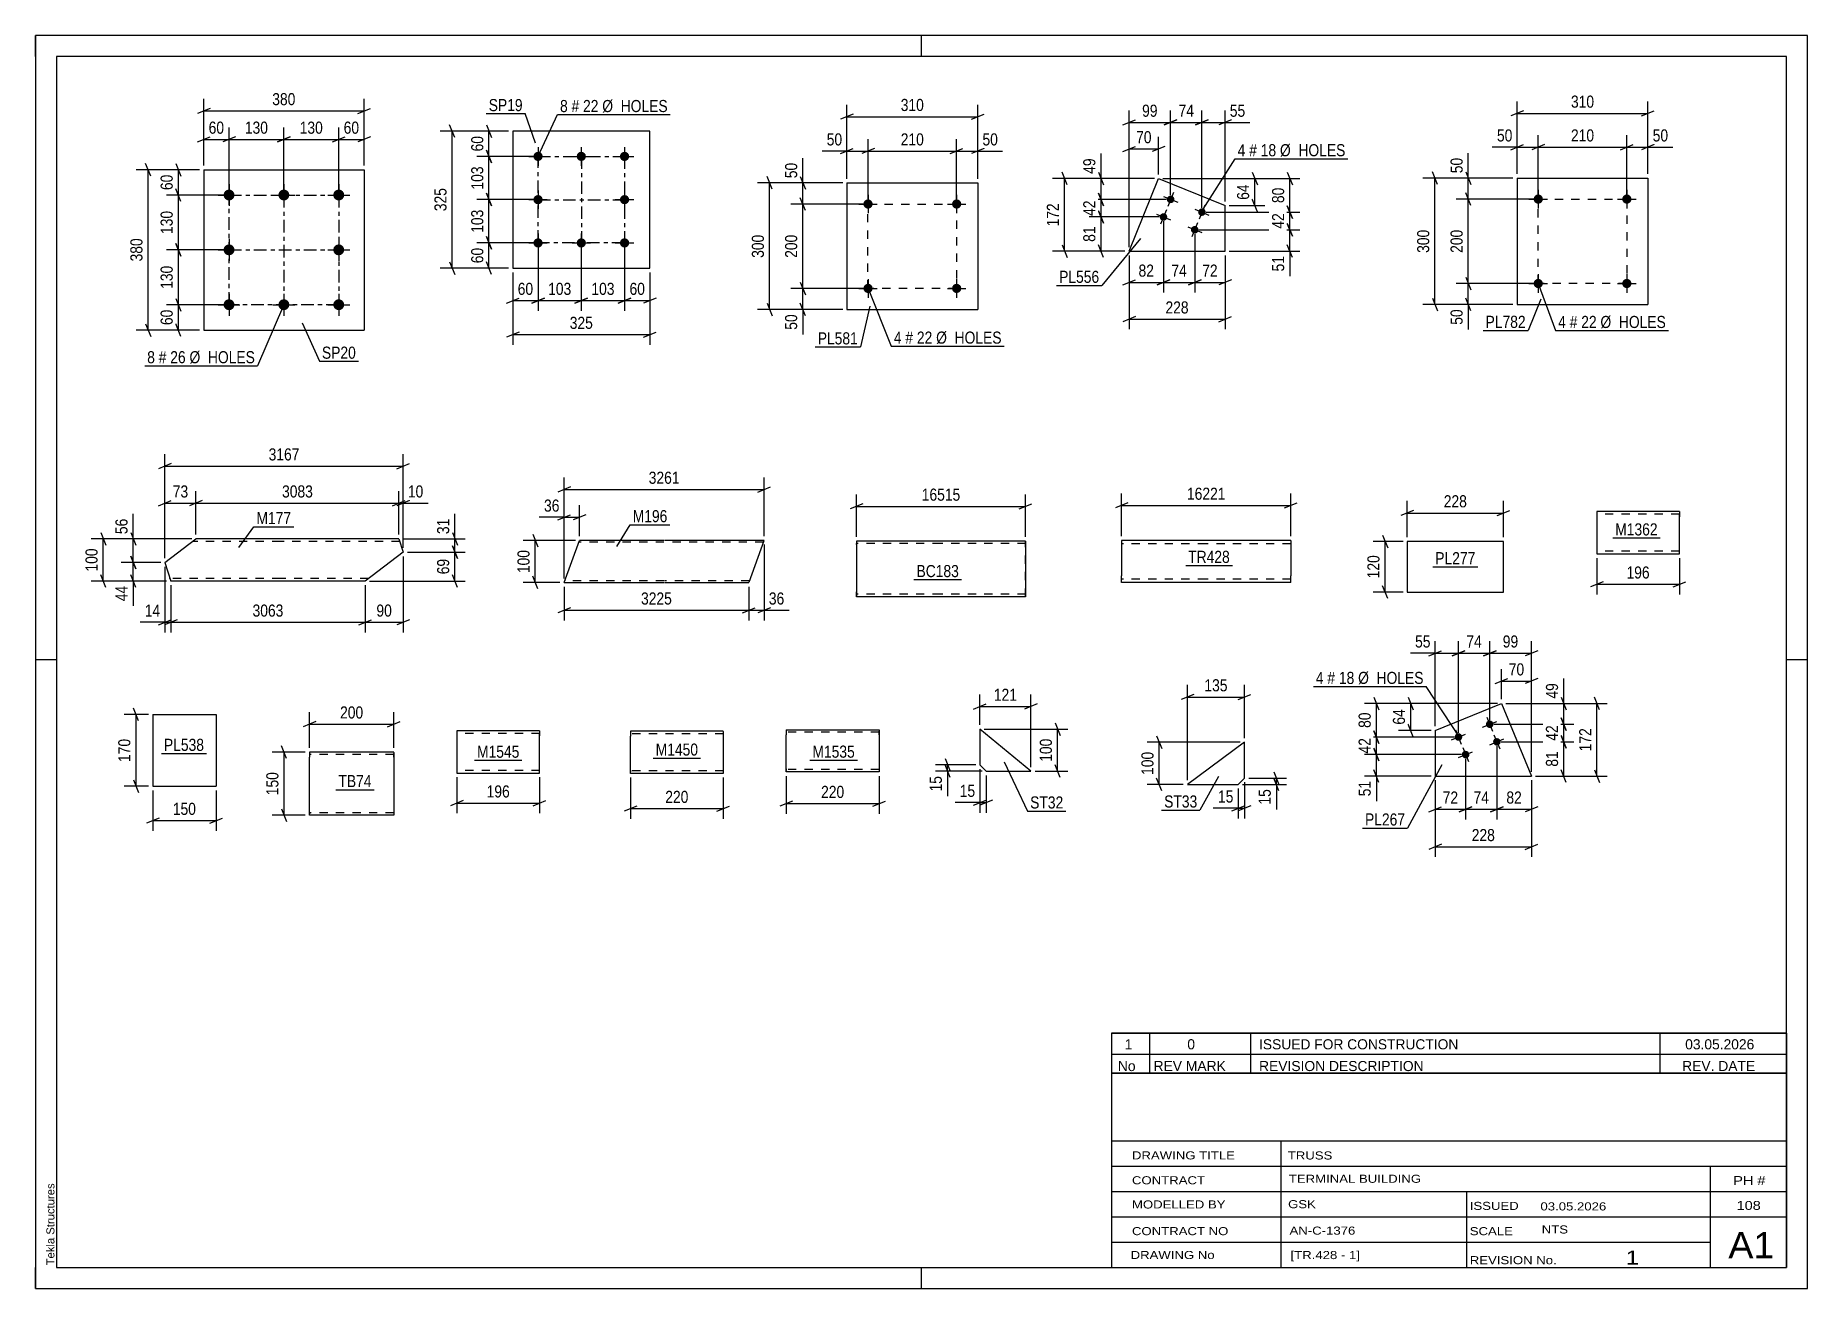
# Paper-space layout 'Layout1' of a CAD drawing. Header units: millimetres. Extents: x 0 to 420, y 0 to 297.
# The model-space entities are those that its viewports show. They can reach past a viewport. Long polylines and large blocks are cut down to what shows.
import ezdxf

# ---------------------------------------------------------------- set-up
doc = ezdxf.new("R2010")
doc.units = ezdxf.units.MM
doc.linetypes.add('DXK_LINE_DOT2', pattern=[3.9198, 1.9599, -1.9599])
doc.linetypes.add('DXK_LINE_DOT3', pattern=[5.9187, 2.979, -0.9799, 0.9799, -0.9799])
doc.layers.add('Viewport layer', color=7, linetype='Continuous', plot=False)
doc.styles.add('Arial', font='ARIAL.TTF', dxfattribs={"height": 0.2})
doc.styles.add('Arial Narrow', font='ARIALN.TTF', dxfattribs={"height": 0.2})

# ---------------------------------------------------------------- blocks, each defined once
blk = doc.blocks.new('Unknown-814276737-1133')
at = {"color": 5, "linetype": 'Continuous'}
for p, q in [((420, 297), (0, 297)), ((0, 297), (0, 0)), ((0, 292), (0, 297)), ((210, 292), (210, 297)), ((420, 0), (420, 297)), ((415, 292), (5, 292)), ((5, 292), (5, 5)), ((415, 5), (415, 292)), ((5, 149), (0, 149)), ((420, 149), (415, 149)), ((0, 0), (0, 5)), ((5, 5), (415, 5)), ((210, 0), (210, 5)), ((0, 0), (420, 0))]:
    blk.add_line(p, q, dxfattribs=at)
at = {"color": 174, "linetype": 'Continuous', "style": 'Arial'}
blk.add_text('Tekla Structures', height=1.9102, rotation=90, dxfattribs=at).set_placement((4.5, 5.5))
blk = doc.blocks.new('Unknown-814276737-17953')
at = {"color": 7, "linetype": 'Continuous'}
for p, q in [((255, 51.05), (255, 5)), ((255, 51.05), (415, 51.05)), ((415, 51), (415, 5)), ((255, 35), (415, 35)), ((295.14, 35), (295.14, 5)), ((255, 29), (415, 29)), ((397, 5.05), (397, 29.05)), ((255, 23), (415, 23)), ((339.14, 23), (339.14, 5)), ((255, 17), (415, 17)), ((255, 11), (397, 11)), ((255, 5), (415, 5))]:
    blk.add_line(p, q, dxfattribs=at)
at = {"color": 7, "style": 'Arial Narrow'}
for s, height, width, p in [('DRAWING TITLE', 1.9089, 1.425378, (259.88, 30.61)), ('TRUSS', 1.909, 1.425378, (296.81, 30.59)), ('CONTRACT', 1.909, 1.425378, (259.88, 24.71)), ('TERMINAL BUILDING', 1.9089, 1.425378, (297.06, 25.07)), ('MODELLED BY', 1.9089, 1.425378, (259.88, 18.98)), ('GSK', 1.909, 1.425378, (296.88, 19.04)), ('ISSUED', 1.909, 1.425378, (339.94, 18.64)), ('03.05.2026', 1.909, 1.425378, (356.69, 18.52)), ('CONTRACT NO', 1.9089, 1.425378, (259.88, 12.66)), ('AN-C-1376', 1.909, 1.425378, (297.23, 12.78)), ('SCALE', 1.909, 1.425378, (339.94, 12.65)), ('A1', 6.204, 1.25, (401.24, 7.2)), ('DRAWING No', 1.909, 1.425378, (259.56, 7)), ('[TR.428 - 1]', 1.9089, 1.425378, (297.46, 6.99)), ('1', 3.34, 1.5, (376.91, 5.68)), ('REVISION No.', 1.9089, 1.425378, (339.94, 5.77))]:
    blk.add_text(s, height=height, dxfattribs=dict(at, width=width)).set_placement(p)
at = {"color": 7, "linetype": 'Continuous', "style": 'Arial Narrow'}
for s, height, width, p in [('PH #', 2.1, 1.42538, (402.4, 24.55)), ('108', 2.1, 1.42538, (403.19, 18.65)), ('NTS', 1.909, 1.425378, (357, 13.05))]:
    blk.add_text(s, height=height, dxfattribs=dict(at, width=width)).set_placement(p)
blk = doc.blocks.new('Unknown-814276737-17954')
at = {"color": 7, "linetype": 'Continuous'}
for p, q in [((255, 60.55), (415, 60.55)), ((415, 60.55), (255, 60.55)), ((255, 60.55), (255, 55.55)), ((264, 60.55), (264, 55.55)), ((288, 60.55), (288, 55.55)), ((385, 60.55), (385, 55.55)), ((415, 60.55), (415, 55.55)), ((255, 55.55), (415, 55.55)), ((255, 55.55), (255, 51.05)), ((255, 55.55), (415, 55.55)), ((264, 55.55), (264, 51.05)), ((288, 55.55), (288, 51.05)), ((385, 55.55), (385, 51.05)), ((415, 55.55), (415, 51.05)), ((415, 51.05), (255, 51.05))]:
    blk.add_line(p, q, dxfattribs=at)
at = {"color": 7, "linetype": 'Continuous', "style": 'Arial Narrow'}
for s, height, width, p in [('1', 2.39, 1.196471, (258.16, 56.7)), ('0', 2.39, 1.196471, (273, 56.7)), ('ISSUED FOR CONSTRUCTION', 2.3861, 1.196471, (290, 56.7)), ('03.05.2026', 2.386, 1.196471, (391, 56.7)), ('No', 2.386, 1.2, (256.54, 51.55)), ('REV MARK', 2.386, 1.2, (265, 51.55)), ('REVISION DESCRIPTION', 2.3861, 1.2, (290, 51.55)), ('REV. DATE', 2.386, 1.2, (390.28, 51.55))]:
    blk.add_text(s, height=height, dxfattribs=dict(at, width=width)).set_placement(p)
blk = doc.blocks.new('Part-814276737-5947 - 5941')
at = {"color": 2, "linetype": 'Continuous'}
for p, q in [((39.88, 265.18), (39.88, 227.18)), ((39.88, 265.18), (77.88, 265.18)), ((77.88, 265.18), (77.88, 227.18)), ((39.88, 227.18), (77.88, 227.18))]:
    blk.add_line(p, q, dxfattribs=at)
blk = doc.blocks.new('Bolt-814276737-5980 - 5941')
at = {"linetype": 'Continuous'}
for points in [[(45.88, 260.48, -1), (45.88, 257.88, -1)], [(58.88, 260.48, -1), (58.88, 257.88, -1)], [(71.88, 260.48, -1), (71.88, 257.88, -1)], [(45.88, 247.48, -1), (45.88, 244.88, -1)], [(71.88, 247.48, -1), (71.88, 244.88, -1)], [(45.88, 234.48, -1), (45.88, 231.88, -1)], [(58.88, 234.48, -1), (58.88, 231.88, -1)], [(71.88, 234.48, -1), (71.88, 231.88, -1)]]:
    blk.add_hatch(color=1, dxfattribs=at).paths.add_polyline_path(points)
at = {"color": 1, "linetype": 'Continuous'}
for p, q in [((45.88, 261.78), (45.88, 256.58)), ((58.88, 261.78), (58.88, 256.58)), ((71.88, 261.78), (71.88, 256.58)), ((43.28, 259.18), (48.48, 259.18)), ((56.28, 259.18), (61.48, 259.18)), ((69.28, 259.18), (74.48, 259.18)), ((45.88, 248.78), (45.88, 243.58)), ((71.88, 248.78), (71.88, 243.58)), ((43.28, 246.18), (48.48, 246.18)), ((69.28, 246.18), (74.48, 246.18)), ((45.88, 235.78), (45.88, 230.58)), ((58.88, 235.78), (58.88, 230.58)), ((71.88, 235.78), (71.88, 230.58)), ((43.28, 233.18), (48.48, 233.18)), ((56.28, 233.18), (61.48, 233.18)), ((69.28, 233.18), (74.48, 233.18))]:
    blk.add_line(p, q, dxfattribs=at)
blk = doc.blocks.new('Part-814276737-6927 - 6921')
at = {"color": 2, "linetype": 'Continuous'}
for p, q in [((286.55, 129.48), (273.05, 119.48)), ((286.55, 120.98), (286.55, 129.48)), ((273.05, 119.48), (285.05, 119.48)), ((285.05, 119.48), (286.55, 120.98))]:
    blk.add_line(p, q, dxfattribs=at)
blk = doc.blocks.new('Part-814276737-5636 - 5630')
at = {"color": 2, "linetype": 'Continuous'}
for p, q in [((125.32, 167.31), (128.96, 177.31)), ((148.96, 177.31), (128.96, 177.31)), ((172.7, 177.31), (149.06, 177.31)), ((172.67, 177.25), (169.06, 167.31)), ((172.7, 177.31), (172.67, 177.25)), ((125.32, 167.31), (148.96, 167.31)), ((149.06, 167.31), (169.06, 167.31))]:
    blk.add_line(p, q, dxfattribs=at)
at = {"color": 7, "linetype": 'DXK_LINE_DOT2'}
for p, q in [((148.96, 176.91), (128.81, 176.91)), ((172.55, 176.91), (149.06, 176.91)), ((172.61, 177.07), (172.7, 177.31)), ((125.47, 167.74), (125.46, 167.71)), ((125.46, 167.71), (125.47, 167.74)), ((148.96, 167.71), (125.46, 167.71)), ((125.47, 167.74), (125.5, 167.8)), ((125.5, 167.8), (125.47, 167.74)), ((169.2, 167.71), (149.06, 167.71))]:
    blk.add_line(p, q, dxfattribs=at)
blk = doc.blocks.new('Part-814276737-5880 - 5876')
at = {"color": 2, "linetype": 'Continuous'}
for p, q in [((27.8, 136.04), (27.8, 119.04)), ((27.8, 136.04), (42.8, 136.04)), ((42.8, 136.04), (42.8, 119.04)), ((27.8, 119.04), (42.8, 119.04))]:
    blk.add_line(p, q, dxfattribs=at)
blk = doc.blocks.new('Part-814276737-6392 - 6386')
at = {"color": 2, "linetype": 'Continuous'}
for p, q in [((30.7, 172.09), (38.05, 177.69)), ((58.05, 177.69), (38.05, 177.69)), ((86.16, 177.69), (58.15, 177.69)), ((86.16, 177.69), (87.14, 174.54)), ((87.14, 174.54), (78.15, 167.69)), ((30.7, 172.09), (32.08, 167.69)), ((58.05, 167.69), (32.08, 167.69)), ((78.15, 167.69), (58.15, 167.69))]:
    blk.add_line(p, q, dxfattribs=at)
at = {"color": 7, "linetype": 'DXK_LINE_DOT2'}
for p, q in [((58.05, 177.09), (37.26, 177.09)), ((86.35, 177.09), (58.15, 177.09)), ((31.87, 168.33), (31.85, 168.43)), ((31.85, 168.43), (31.87, 168.33)), ((31.87, 168.33), (31.89, 168.29)), ((31.89, 168.29), (31.87, 168.33)), ((58.05, 168.29), (31.89, 168.29)), ((78.93, 168.29), (58.15, 168.29))]:
    blk.add_line(p, q, dxfattribs=at)
blk = doc.blocks.new('Part-814276737-9867 - 9866')
at = {"color": 2, "linetype": 'Continuous'}
for p, q in [((141.02, 132.09), (141.02, 130.89)), ((163.02, 132.09), (141.02, 132.09)), ((141.02, 122.83), (141.02, 130.89)), ((163.02, 132), (163.02, 132.09)), ((163.02, 132), (163.02, 130.89)), ((163.02, 130.89), (163.02, 122.09)), ((141.02, 122.18), (141.02, 122.83)), ((141.02, 122.09), (141.02, 122.18)), ((163.02, 122.09), (141.02, 122.09))]:
    blk.add_line(p, q, dxfattribs=at)
at = {"color": 7, "linetype": 'DXK_LINE_DOT2'}
for p, q in [((163.02, 131.49), (141.02, 131.49)), ((163.02, 131.74), (163.02, 130.89)), ((141.02, 122.83), (141.02, 122.44)), ((141.02, 122.69), (141.02, 122.74)), ((163.02, 122.69), (141.02, 122.69)), ((141.02, 122.09), (141.02, 122.09)), ((163.02, 122.74), (163.02, 122.83)), ((163.02, 122.69), (163.02, 122.74)), ((163.02, 122.69), (163.02, 122.74))]:
    blk.add_line(p, q, dxfattribs=at)
blk = doc.blocks.new('Part-814276737-6144 - 6139')
at = {"color": 2, "linetype": 'Continuous'}
for p, q in [((194.58, 177.16), (194.58, 177.16)), ((214.58, 177.16), (194.58, 177.16)), ((194.58, 177.16), (194.58, 175.96)), ((234.68, 177.16), (214.68, 177.16)), ((234.68, 177.16), (234.68, 177.16)), ((234.68, 177.16), (234.68, 165.16)), ((194.58, 175.96), (194.58, 165.16)), ((194.58, 164.31), (194.58, 165.16)), ((194.58, 164.05), (194.58, 164.31)), ((194.58, 163.96), (194.58, 164.05)), ((194.58, 163.96), (194.58, 163.96)), ((214.58, 163.96), (194.58, 163.96)), ((234.68, 163.96), (214.68, 163.96)), ((234.68, 165.16), (234.68, 163.96)), ((234.68, 163.96), (234.68, 163.96))]:
    blk.add_line(p, q, dxfattribs=at)
at = {"color": 7, "linetype": 'DXK_LINE_DOT2'}
for p, q in [((194.58, 177.16), (194.58, 163.96)), ((194.58, 177.16), (194.58, 177.16)), ((214.58, 176.56), (194.58, 176.56)), ((194.58, 176.51), (194.58, 176.56)), ((194.58, 176.42), (194.58, 176.51)), ((194.58, 176.38), (194.58, 176.42)), ((234.68, 176.56), (214.68, 176.56)), ((234.68, 163.96), (234.68, 177.16)), ((234.68, 176.56), (234.68, 176.56)), ((194.58, 164.7), (194.58, 165.16)), ((214.58, 164.56), (194.58, 164.56)), ((194.58, 163.96), (194.58, 163.96)), ((234.68, 164.56), (214.68, 164.56)), ((234.68, 164.6), (234.68, 164.93)), ((234.68, 164.56), (234.68, 164.6)), ((234.68, 164.56), (234.68, 164.56))]:
    blk.add_line(p, q, dxfattribs=at)
blk = doc.blocks.new('Bolt-814276737-7016 - 6982')
at = {"linetype": 'Continuous'}
for points in [[(269.88, 257.8, -1), (268.22, 258.47, -1)], [(268.19, 253.63, -1), (266.52, 254.31, -1)], [(277.29, 254.78, -1), (275.63, 255.46, -1)], [(275.59, 250.61, -1), (273.93, 251.29, -1)]]:
    blk.add_hatch(color=1, dxfattribs=at).paths.add_polyline_path(points)
at = {"color": 1, "linetype": 'Continuous'}
for p, q in [((267.38, 258.81), (270.72, 257.46)), ((269.73, 259.8), (268.37, 256.47)), ((277.14, 256.78), (275.78, 253.45)), ((265.69, 254.65), (269.02, 253.29)), ((268.03, 255.63), (266.67, 252.3)), ((275.44, 252.62), (274.08, 249.28)), ((274.79, 255.8), (278.13, 254.44)), ((273.09, 251.63), (276.43, 250.27))]:
    blk.add_line(p, q, dxfattribs=at)
blk = doc.blocks.new('Part-814276737-7021 - 6982')
at = {"color": 2, "linetype": 'Continuous'}
for p, q in [((259.18, 245.85), (266.2, 263.07)), ((266.2, 263.07), (281.95, 256.66)), ((281.95, 245.85), (281.95, 256.66)), ((259.18, 245.85), (281.95, 245.85))]:
    blk.add_line(p, q, dxfattribs=at)
blk = doc.blocks.new('Part-814276737-5912 - 5908')
at = {"color": 2, "linetype": 'Continuous'}
for p, q in [((64.94, 127.16), (64.94, 125.96)), ((84.94, 127.16), (64.94, 127.16)), ((84.94, 127.07), (84.94, 127.16)), ((84.94, 127.07), (84.94, 125.96)), ((64.94, 112.9), (64.94, 125.96)), ((84.94, 125.96), (84.94, 112.16)), ((64.94, 112.25), (64.94, 112.9)), ((64.94, 112.16), (64.94, 112.25)), ((84.94, 112.16), (64.94, 112.16))]:
    blk.add_line(p, q, dxfattribs=at)
at = {"color": 7, "linetype": 'DXK_LINE_DOT2'}
for p, q in [((84.94, 126.56), (64.94, 126.56)), ((84.94, 125.96), (84.94, 126.81)), ((64.94, 112.9), (64.94, 112.51)), ((64.94, 112.76), (64.94, 112.81)), ((84.94, 112.76), (64.94, 112.76)), ((84.94, 112.76), (84.94, 112.81))]:
    blk.add_line(p, q, dxfattribs=at)
blk = doc.blocks.new('Bolt-814276737-5742 - 5703')
at = {"linetype": 'Continuous'}
for points in [[(119.12, 269.43, -1), (119.12, 267.23, -1)], [(129.37, 269.43, -1), (129.37, 267.23, -1)], [(139.62, 269.43, -1), (139.62, 267.23, -1)], [(119.12, 259.18, -1), (119.12, 256.98, -1)], [(139.62, 259.18, -1), (139.62, 256.98, -1)], [(119.12, 248.93, -1), (119.12, 246.73, -1)], [(129.37, 248.93, -1), (129.37, 246.73, -1)], [(139.62, 248.93, -1), (139.62, 246.73, -1)]]:
    blk.add_hatch(color=1, dxfattribs=at).paths.add_polyline_path(points)
at = {"color": 1, "linetype": 'Continuous'}
for p, q in [((119.12, 270.53), (119.12, 266.13)), ((129.37, 270.53), (129.37, 266.13)), ((139.62, 270.53), (139.62, 266.13)), ((116.92, 268.33), (121.32, 268.33)), ((127.17, 268.33), (131.57, 268.33)), ((137.42, 268.33), (141.82, 268.33)), ((116.92, 258.08), (121.32, 258.08)), ((119.12, 260.28), (119.12, 255.88)), ((137.42, 258.08), (141.82, 258.08)), ((139.62, 260.28), (139.62, 255.88)), ((116.92, 247.83), (121.32, 247.83)), ((119.12, 250.03), (119.12, 245.63)), ((127.17, 247.83), (131.57, 247.83)), ((129.37, 250.03), (129.37, 245.63)), ((137.42, 247.83), (141.82, 247.83)), ((139.62, 250.03), (139.62, 245.63))]:
    blk.add_line(p, q, dxfattribs=at)
blk = doc.blocks.new('Part-814276737-5709 - 5703')
at = {"color": 2, "linetype": 'Continuous'}
for p, q in [((113.12, 274.33), (113.12, 241.83)), ((145.62, 274.33), (113.12, 274.33)), ((145.62, 241.83), (145.62, 274.33)), ((113.12, 241.83), (145.62, 241.83))]:
    blk.add_line(p, q, dxfattribs=at)
blk = doc.blocks.new('Part-814276737-6088 - 6082')
at = {"color": 2, "linetype": 'Continuous'}
for p, q in [((235.93, 122.6), (223.84, 132.6)), ((223.84, 132.6), (223.84, 124.1)), ((223.84, 124.1), (225.34, 122.6)), ((225.34, 122.6), (235.93, 122.6))]:
    blk.add_line(p, q, dxfattribs=at)
blk = doc.blocks.new('Part-814276737-1928 - 1922')
at = {"color": 2, "linetype": 'Continuous'}
for p, q in [((277.44, 177.33), (257.44, 177.33)), ((257.44, 177.33), (257.44, 168.93)), ((297.54, 177.33), (277.54, 177.33)), ((297.54, 177.33), (297.54, 168.93)), ((257.44, 167.8), (257.44, 168.93)), ((297.54, 167.33), (297.54, 168.93)), ((257.44, 167.33), (257.44, 167.8)), ((277.44, 167.33), (257.44, 167.33)), ((297.54, 167.33), (277.54, 167.33))]:
    blk.add_line(p, q, dxfattribs=at)
at = {"color": 7, "linetype": 'DXK_LINE_DOT2'}
for p, q in [((257.44, 177.21), (257.44, 175.73)), ((277.44, 176.53), (257.44, 176.53)), ((297.54, 176.53), (277.54, 176.53)), ((257.44, 168.19), (257.44, 168.93)), ((257.44, 168.13), (257.44, 168.19)), ((257.44, 168.13), (257.44, 168.19)), ((257.44, 167.8), (257.44, 168.19)), ((277.44, 168.13), (257.44, 168.13)), ((297.54, 168.13), (277.54, 168.13)), ((297.54, 168.19), (297.54, 168.63)), ((297.54, 168.13), (297.54, 168.19))]:
    blk.add_line(p, q, dxfattribs=at)
blk = doc.blocks.new('Bolt-814276737-6696 - 6657')
at = {"linetype": 'Continuous'}
for points in [[(198.43, 237.04, -1), (196.23, 237.04, -1)], [(219.43, 237.04, -1), (217.23, 237.04, -1)]]:
    blk.add_hatch(color=1, dxfattribs=at).paths.add_polyline_path(points)
at = {"color": 1, "linetype": 'Continuous'}
for p, q in [((195.13, 237.04), (199.53, 237.04)), ((197.33, 239.24), (197.33, 234.84)), ((216.13, 237.04), (220.53, 237.04)), ((218.33, 239.24), (218.33, 234.84))]:
    blk.add_line(p, q, dxfattribs=at)
blk = doc.blocks.new('Bolt-814276737-6691 - 6657')
at = {"linetype": 'Continuous'}
for points in [[(198.43, 257.04, -1), (196.23, 257.04, -1)], [(219.43, 257.04, -1), (217.23, 257.04, -1)]]:
    blk.add_hatch(color=1, dxfattribs=at).paths.add_polyline_path(points)
at = {"color": 1, "linetype": 'Continuous'}
for p, q in [((195.13, 257.04), (199.53, 257.04)), ((197.33, 259.24), (197.33, 254.84)), ((216.13, 257.04), (220.53, 257.04)), ((218.33, 259.24), (218.33, 254.84))]:
    blk.add_line(p, q, dxfattribs=at)
blk = doc.blocks.new('Part-814276737-6701 - 6657')
at = {"color": 2, "linetype": 'Continuous'}
for p, q in [((192.33, 262.03), (192.33, 232.03)), ((192.33, 262.03), (223.33, 262.03)), ((223.33, 262.03), (223.33, 232.03)), ((192.33, 232.03), (223.33, 232.03))]:
    blk.add_line(p, q, dxfattribs=at)
blk = doc.blocks.new('Part-814276737-6894 - 6890')
at = {"color": 2, "linetype": 'Continuous'}
for p, q in [((325.13, 177.07), (325.13, 165.07)), ((347.91, 177.07), (325.13, 177.07)), ((347.91, 165.07), (347.91, 177.07)), ((325.13, 165.07), (347.91, 165.07))]:
    blk.add_line(p, q, dxfattribs=at)
blk = doc.blocks.new('Part-814276737-7169 - 7165')
at = {"color": 2, "linetype": 'Continuous'}
for p, q in [((389.64, 184.14), (370.03, 184.14)), ((370.03, 184.14), (370.03, 174.23)), ((389.64, 184.14), (389.64, 184.04)), ((389.64, 184.04), (389.64, 183.78)), ((389.64, 183.78), (389.64, 182.94)), ((389.64, 175.34), (389.64, 182.94)), ((370.03, 174.23), (370.03, 174.14)), ((370.03, 174.14), (389.64, 174.14)), ((389.64, 174.14), (389.64, 175.34))]:
    blk.add_line(p, q, dxfattribs=at)
at = {"color": 7, "linetype": 'DXK_LINE_DOT2'}
for p, q in [((389.64, 183.54), (370.03, 183.54)), ((389.64, 183.78), (389.64, 183.54)), ((389.64, 182.94), (389.64, 183.39)), ((370.03, 174.74), (370.03, 174.78)), ((389.64, 174.74), (370.03, 174.74)), ((389.64, 174.78), (389.64, 175.11)), ((389.64, 174.74), (389.64, 174.78))]:
    blk.add_line(p, q, dxfattribs=at)
blk = doc.blocks.new('Part-814276737-9891 - 9890')
at = {"color": 2, "linetype": 'Continuous'}
for p, q in [((119.49, 132.18), (99.88, 132.18)), ((99.88, 132.18), (99.88, 122.27)), ((119.49, 132.18), (119.49, 132.09)), ((119.49, 132.09), (119.49, 131.83)), ((119.49, 131.83), (119.49, 130.98)), ((119.49, 123.38), (119.49, 130.98)), ((99.88, 122.27), (99.88, 122.18)), ((99.88, 122.18), (119.49, 122.18)), ((119.49, 122.18), (119.49, 123.38))]:
    blk.add_line(p, q, dxfattribs=at)
at = {"color": 7, "linetype": 'DXK_LINE_DOT2'}
for p, q in [((119.49, 131.58), (99.88, 131.58)), ((119.49, 131.83), (119.49, 131.58)), ((119.49, 130.98), (119.49, 131.44)), ((99.88, 122.78), (99.88, 122.82)), ((119.49, 122.78), (99.88, 122.78)), ((119.49, 122.82), (119.49, 123.15)), ((119.49, 122.78), (119.49, 122.82))]:
    blk.add_line(p, q, dxfattribs=at)
blk = doc.blocks.new('Part-814276737-9915 - 9914')
at = {"color": 2, "linetype": 'Continuous'}
for p, q in [((351.17, 263.21), (351.17, 233.21)), ((351.17, 263.21), (382.17, 263.21)), ((382.17, 263.21), (382.17, 233.21)), ((351.17, 233.21), (382.17, 233.21))]:
    blk.add_line(p, q, dxfattribs=at)
blk = doc.blocks.new('Bolt-814276737-9916 - 9914')
at = {"linetype": 'Continuous'}
for points in [[(357.27, 238.21, -1), (355.07, 238.21, -1)], [(378.27, 238.21, -1), (376.07, 238.21, -1)]]:
    blk.add_hatch(color=1, dxfattribs=at).paths.add_polyline_path(points)
at = {"color": 1, "linetype": 'Continuous'}
for p, q in [((356.17, 240.41), (356.17, 236.01)), ((377.17, 240.41), (377.17, 236.01)), ((353.97, 238.21), (358.37, 238.21)), ((374.97, 238.21), (379.37, 238.21))]:
    blk.add_line(p, q, dxfattribs=at)
blk = doc.blocks.new('Bolt-814276737-9917 - 9914')
at = {"linetype": 'Continuous'}
for points in [[(357.27, 258.21, -1), (355.07, 258.21, -1)], [(378.27, 258.21, -1), (376.07, 258.21, -1)]]:
    blk.add_hatch(color=1, dxfattribs=at).paths.add_polyline_path(points)
at = {"color": 1, "linetype": 'Continuous'}
for p, q in [((356.17, 260.41), (356.17, 256.01)), ((377.17, 260.41), (377.17, 256.01)), ((353.97, 258.21), (358.37, 258.21)), ((374.97, 258.21), (379.37, 258.21))]:
    blk.add_line(p, q, dxfattribs=at)
blk = doc.blocks.new('Part-814276737-10068 - 10067')
at = {"color": 2, "linetype": 'Continuous'}
for p, q in [((177.96, 132.45), (177.96, 131.25)), ((177.96, 132.45), (199.93, 132.45)), ((177.96, 123.2), (177.96, 131.25)), ((199.93, 132.45), (199.93, 132.36)), ((199.93, 132.36), (199.93, 131.25)), ((199.93, 131.25), (199.93, 122.45)), ((177.96, 122.55), (177.96, 123.2)), ((177.96, 122.45), (177.96, 122.55)), ((199.93, 122.45), (177.96, 122.45))]:
    blk.add_line(p, q, dxfattribs=at)
at = {"color": 7, "linetype": 'DXK_LINE_DOT2'}
for p, q in [((199.93, 131.85), (177.96, 131.85)), ((199.93, 131.25), (199.93, 132.1)), ((177.96, 123.2), (177.96, 122.81)), ((177.96, 123.05), (177.96, 123.1)), ((199.93, 123.05), (177.96, 123.05)), ((199.93, 123.05), (199.93, 123.1))]:
    blk.add_line(p, q, dxfattribs=at)
blk = doc.blocks.new('Part-814276737-17507 - 17506')
at = {"color": 2, "linetype": 'Continuous'}
for p, q in [((331.76, 132.26), (347.5, 138.69)), ((347.5, 138.69), (354.54, 121.46)), ((331.76, 132.26), (331.76, 121.46)), ((331.76, 121.46), (354.54, 121.46))]:
    blk.add_line(p, q, dxfattribs=at)
blk = doc.blocks.new('Bolt-814276737-17508 - 17506')
at = {"linetype": 'Continuous'}
for points in [[(345.49, 134.09, -1), (343.83, 133.41, -1)], [(338.09, 131.06, -1), (336.42, 130.38, -1)], [(347.19, 129.92, -1), (345.53, 129.24, -1)], [(339.79, 126.9, -1), (338.12, 126.22, -1)]]:
    blk.add_hatch(color=1, dxfattribs=at).paths.add_polyline_path(points)
at = {"color": 1, "linetype": 'Continuous'}
for p, q in [((342.99, 133.07), (346.32, 134.43)), ((343.98, 135.42), (345.34, 132.08)), ((335.59, 130.04), (338.92, 131.4)), ((336.57, 132.39), (337.93, 129.06)), ((344.69, 128.9), (348.03, 130.26)), ((345.68, 131.25), (347.04, 127.92)), ((337.29, 125.88), (340.62, 127.24)), ((338.27, 128.22), (339.64, 124.89))]:
    blk.add_line(p, q, dxfattribs=at)
blk = doc.blocks.new('Rectangle-814276737-6067 - 5941')
at = {"color": 1, "linetype": 'DXK_LINE_DOT3'}
blk.add_lwpolyline([(45.88, 259.18), (71.88, 259.18), (71.88, 233.18), (45.88, 233.18), (45.88, 259.18)], close=True, dxfattribs=at)
blk = doc.blocks.new('Rectangle-814276737-5861 - 5703')
at = {"color": 1, "linetype": 'DXK_LINE_DOT3'}
blk.add_lwpolyline([(119.12, 268.33), (139.62, 268.33), (139.62, 247.83), (119.12, 247.83), (119.12, 268.33)], close=True, dxfattribs=at)
blk = doc.blocks.new('Rectangle-814276737-6810 - 6657')
at = {"color": 1, "linetype": 'DXK_LINE_DOT2'}
blk.add_lwpolyline([(197.32, 257.04), (218.33, 257.04), (218.33, 237.04), (197.32, 237.04), (197.32, 257.04)], close=True, dxfattribs=at)
blk = doc.blocks.new('Rectangle-814276737-12432 - 9914')
at = {"color": 1, "linetype": 'DXK_LINE_DOT2'}
blk.add_lwpolyline([(356.17, 258.21), (377.17, 258.21), (377.17, 238.21), (356.17, 238.21), (356.17, 258.21)], close=True, dxfattribs=at)
blk = doc.blocks.new('Line-814276737-6060 - 5941')
at = {"color": 1, "linetype": 'DXK_LINE_DOT3'}
blk.add_line((58.88, 259.18), (58.88, 233.18), dxfattribs=at)
blk = doc.blocks.new('Line-814276737-5854 - 5703')
at = {"color": 1, "linetype": 'DXK_LINE_DOT3'}
blk.add_line((129.42, 268.33), (129.42, 247.83), dxfattribs=at)
blk = doc.blocks.new('Line-814276737-6053 - 5941')
at = {"color": 1, "linetype": 'DXK_LINE_DOT3'}
blk.add_line((45.88, 246.18), (71.88, 246.18), dxfattribs=at)
blk = doc.blocks.new('Line-814276737-5847 - 5703')
at = {"color": 1, "linetype": 'DXK_LINE_DOT3'}
blk.add_line((119.12, 258.03), (139.62, 258.03), dxfattribs=at)
blk = doc.blocks.new('StraightDimension-814276737-6003 - 5941')
at = {"color": 7, "linetype": 'Continuous'}
for p, q in [((39.88, 266.18), (39.88, 275.21)), ((45.88, 260.18), (45.88, 275.21)), ((38.38, 271.76), (41.38, 272.96)), ((39.88, 272.36), (45.88, 272.36)), ((47.38, 272.96), (44.38, 271.76))]:
    blk.add_line(p, q, dxfattribs=at)
at = {"color": 0}
blk.add_wipeout([(45.3, 273.11), (45.3, 277.31), (40.45, 277.31), (40.45, 273.11)], dxfattribs=at)
at = {"color": 3, "style": 'Arial Narrow'}
blk.add_text('60', height=2.863, dxfattribs=at).set_placement((41.05, 273.71))
blk = doc.blocks.new('StraightDimension-814276737-5982 - 5941')
at = {"color": 7, "linetype": 'Continuous'}
for p, q in [((39.88, 266.18), (39.88, 281.97)), ((77.88, 266.18), (77.88, 281.97)), ((41.38, 279.72), (38.38, 278.52)), ((39.88, 279.12), (77.88, 279.12)), ((76.38, 278.52), (79.38, 279.72))]:
    blk.add_line(p, q, dxfattribs=at)
at = {"color": 0}
blk.add_wipeout([(62.22, 279.87), (62.22, 284.07), (55.53, 284.07), (55.53, 279.87)], dxfattribs=at)
at = {"color": 3, "style": 'Arial Narrow'}
blk.add_text('380', height=2.863, dxfattribs=at).set_placement((56.13, 280.47))
blk = doc.blocks.new('StraightDimension-814276737-5993 - 5941')
at = {"color": 7, "linetype": 'Continuous'}
for p, q in [((71.88, 260.18), (71.88, 275.21)), ((77.88, 266.18), (77.88, 275.21)), ((70.38, 271.76), (73.38, 272.96)), ((71.88, 272.36), (77.88, 272.36)), ((79.38, 272.96), (76.38, 271.76))]:
    blk.add_line(p, q, dxfattribs=at)
at = {"color": 0}
blk.add_wipeout([(77.3, 273.11), (77.3, 277.31), (72.45, 277.31), (72.45, 273.11)], dxfattribs=at)
at = {"color": 3, "style": 'Arial Narrow'}
blk.add_text('60', height=2.863, dxfattribs=at).set_placement((73.05, 273.71))
blk = doc.blocks.new('StraightDimension-814276737-6018 - 5941')
at = {"color": 7, "linetype": 'Continuous'}
for p, q in [((38.88, 265.18), (23.86, 265.18)), ((27.31, 263.68), (26.11, 266.68)), ((26.71, 227.18), (26.71, 265.18)), ((38.88, 227.18), (23.86, 227.18)), ((26.11, 228.68), (27.31, 225.68))]:
    blk.add_line(p, q, dxfattribs=at)
at = {"color": 0}
blk.add_wipeout([(25.96, 249.52), (21.76, 249.52), (21.76, 242.84), (25.96, 242.84)], dxfattribs=at)
at = {"color": 3, "style": 'Arial Narrow'}
blk.add_text('380', height=2.863, rotation=90.0002, dxfattribs=at).set_placement((25.36, 243.44))
blk = doc.blocks.new('StraightDimension-814276737-14440 - 5941')
at = {"color": 7, "linetype": 'Continuous'}
for p, q in [((44.88, 246.18), (31.03, 246.18)), ((34.48, 244.68), (33.28, 247.68)), ((33.88, 233.18), (33.88, 246.18)), ((44.88, 233.18), (31.03, 233.18)), ((33.28, 234.68), (34.48, 231.68))]:
    blk.add_line(p, q, dxfattribs=at)
at = {"color": 0}
blk.add_wipeout([(33.13, 243.02), (28.93, 243.02), (28.93, 236.34), (33.13, 236.34)], dxfattribs=at)
at = {"color": 3, "style": 'Arial Narrow'}
blk.add_text('130', height=2.863, rotation=90.0002, dxfattribs=at).set_placement((32.53, 236.94))
blk = doc.blocks.new('StraightDimension-814276737-6029 - 5941')
at = {"color": 7, "linetype": 'Continuous'}
for p, q in [((44.88, 233.18), (31.03, 233.18)), ((33.28, 234.68), (34.48, 231.68)), ((33.88, 227.18), (33.88, 233.18)), ((38.88, 227.18), (31.03, 227.18)), ((34.48, 225.68), (33.28, 228.68))]:
    blk.add_line(p, q, dxfattribs=at)
at = {"color": 0}
blk.add_wipeout([(33.13, 232.61), (28.93, 232.61), (28.93, 227.75), (33.13, 227.75)], dxfattribs=at)
at = {"color": 3, "style": 'Arial Narrow'}
blk.add_text('60', height=2.863, rotation=90.0002, dxfattribs=at).set_placement((32.53, 228.35))
blk = doc.blocks.new('StraightDimension-814276737-6039 - 5941')
at = {"color": 7, "linetype": 'Continuous'}
for p, q in [((38.88, 265.18), (31.03, 265.18)), ((33.28, 266.68), (34.48, 263.68)), ((33.88, 259.18), (33.88, 265.18)), ((34.48, 257.68), (33.28, 260.68)), ((44.88, 259.18), (31.03, 259.18))]:
    blk.add_line(p, q, dxfattribs=at)
at = {"color": 0}
blk.add_wipeout([(33.13, 264.61), (28.93, 264.61), (28.93, 259.75), (33.13, 259.75)], dxfattribs=at)
at = {"color": 3, "style": 'Arial Narrow'}
blk.add_text('60', height=2.863, rotation=90.0002, dxfattribs=at).set_placement((32.53, 260.35))
blk = doc.blocks.new('StraightDimension-814276737-14418 - 5941')
at = {"color": 7, "linetype": 'Continuous'}
for p, q in [((45.88, 260.18), (45.88, 275.21)), ((58.88, 260.18), (58.88, 275.21)), ((47.38, 272.96), (44.38, 271.76)), ((45.88, 272.36), (58.88, 272.36)), ((57.38, 271.76), (60.38, 272.96))]:
    blk.add_line(p, q, dxfattribs=at)
at = {"color": 0}
blk.add_wipeout([(55.72, 273.11), (55.72, 277.31), (49.03, 277.31), (49.03, 273.11)], dxfattribs=at)
at = {"color": 3, "style": 'Arial Narrow'}
blk.add_text('130', height=2.863, dxfattribs=at).set_placement((49.63, 273.71))
blk = doc.blocks.new('StraightDimension-814276737-14420 - 5941')
at = {"color": 7, "linetype": 'Continuous'}
for p, q in [((58.88, 260.18), (58.88, 275.21)), ((71.88, 260.18), (71.88, 275.21)), ((60.38, 272.96), (57.38, 271.76)), ((58.88, 272.36), (71.88, 272.36)), ((70.38, 271.76), (73.38, 272.96))]:
    blk.add_line(p, q, dxfattribs=at)
at = {"color": 0}
blk.add_wipeout([(68.72, 273.11), (68.72, 277.31), (62.03, 277.31), (62.03, 273.11)], dxfattribs=at)
at = {"color": 3, "style": 'Arial Narrow'}
blk.add_text('130', height=2.863, dxfattribs=at).set_placement((62.63, 273.71))
blk = doc.blocks.new('StraightDimension-814276737-14442 - 5941')
at = {"color": 7, "linetype": 'Continuous'}
for p, q in [((34.48, 257.68), (33.28, 260.68)), ((44.88, 259.18), (31.03, 259.18)), ((33.88, 246.18), (33.88, 259.18)), ((44.88, 246.18), (31.03, 246.18)), ((33.28, 247.68), (34.48, 244.68))]:
    blk.add_line(p, q, dxfattribs=at)
at = {"color": 0}
blk.add_wipeout([(33.13, 256.02), (28.93, 256.02), (28.93, 249.34), (33.13, 249.34)], dxfattribs=at)
at = {"color": 3, "style": 'Arial Narrow'}
blk.add_text('130', height=2.863, rotation=90.0002, dxfattribs=at).set_placement((32.53, 249.94))
blk = doc.blocks.new('StraightDimension-814276737-6929 - 6921')
at = {"color": 7, "linetype": 'Continuous'}
for p, q in [((273.05, 120.48), (273.05, 143.05)), ((286.55, 130.48), (286.55, 143.05)), ((274.55, 140.8), (271.55, 139.6)), ((273.05, 140.2), (286.55, 140.2)), ((285.05, 139.6), (288.05, 140.8))]:
    blk.add_line(p, q, dxfattribs=at)
at = {"color": 0}
blk.add_wipeout([(283.14, 140.95), (283.14, 145.15), (276.45, 145.15), (276.45, 140.95)], dxfattribs=at)
at = {"color": 3, "style": 'Arial Narrow'}
blk.add_text('135', height=2.863, dxfattribs=at).set_placement((277.05, 141.55))
blk = doc.blocks.new('StraightDimension-814276737-6941 - 6921')
at = {"color": 7, "linetype": 'Continuous'}
for p, q in [((285.05, 118.48), (285.05, 111.44)), ((286.55, 119.98), (286.55, 111.44)), ((283.55, 113.24), (286.55, 114.44)), ((288.05, 114.44), (285.05, 113.24)), ((285.05, 113.84), (286.55, 113.84))]:
    blk.add_line(p, q, dxfattribs=at)
at = {"color": 0}
blk.add_wipeout([(284.52, 114.59), (284.52, 118.79), (279.67, 118.79), (279.67, 114.59)], dxfattribs=at)
at = {"color": 7, "linetype": 'Continuous'}
blk.add_line((285.05, 113.84), (279.14, 113.84), dxfattribs=at)
blk.add_line((285.05, 113.84), (279.14, 113.84), dxfattribs=at)
at = {"color": 3, "style": 'Arial Narrow'}
blk.add_text('15', height=2.863, dxfattribs=at).set_placement((280.27, 115.19))
blk = doc.blocks.new('StraightDimension-814276737-6956 - 6921')
at = {"color": 7, "linetype": 'Continuous'}
for p, q in [((265.73, 130.98), (266.93, 127.98)), ((285.55, 129.48), (263.48, 129.48)), ((266.33, 119.48), (266.33, 129.48)), ((272.05, 119.48), (263.48, 119.48)), ((266.93, 117.98), (265.73, 120.98))]:
    blk.add_line(p, q, dxfattribs=at)
at = {"color": 0}
blk.add_wipeout([(265.58, 127.82), (261.38, 127.82), (261.38, 121.14), (265.58, 121.14)], dxfattribs=at)
at = {"color": 3, "style": 'Arial Narrow'}
blk.add_text('100', height=2.863, rotation=90.0002, dxfattribs=at).set_placement((264.98, 121.74))
blk = doc.blocks.new('StraightDimension-814276737-6968 - 6921')
at = {"color": 7, "linetype": 'Continuous'}
for p, q in [((293.52, 122.48), (294.72, 119.48)), ((286.05, 119.48), (296.52, 119.48)), ((287.55, 120.98), (296.52, 120.98)), ((294.72, 117.98), (293.52, 120.98)), ((294.12, 119.48), (294.12, 120.98))]:
    blk.add_line(p, q, dxfattribs=at)
at = {"color": 0}
blk.add_wipeout([(293.37, 118.95), (289.17, 118.95), (289.17, 114.1), (293.37, 114.1)], dxfattribs=at)
at = {"color": 7, "linetype": 'Continuous'}
blk.add_line((294.12, 119.48), (294.12, 113.57), dxfattribs=at)
blk.add_line((294.12, 119.48), (294.12, 113.57), dxfattribs=at)
at = {"color": 3, "style": 'Arial Narrow'}
blk.add_text('15', height=2.863, rotation=90.0002, dxfattribs=at).set_placement((292.77, 114.7))
blk = doc.blocks.new('StraightDimension-814276737-5688 - 5630')
at = {"color": 7, "linetype": 'Continuous'}
for p, q in [((125.32, 166.31), (125.32, 158.37)), ((169.06, 166.31), (169.06, 158.37)), ((126.82, 161.37), (123.82, 160.17)), ((125.32, 160.77), (169.06, 160.77)), ((167.56, 160.17), (170.56, 161.37))]:
    blk.add_line(p, q, dxfattribs=at)
at = {"color": 0}
blk.add_wipeout([(151.44, 161.52), (151.44, 165.72), (142.93, 165.72), (142.93, 161.52)], dxfattribs=at)
at = {"color": 3, "style": 'Arial Narrow'}
blk.add_text('3225', height=2.863, dxfattribs=at).set_placement((143.53, 162.12))
blk = doc.blocks.new('StraightDimension-814276737-5676 - 5630')
at = {"color": 7, "linetype": 'Continuous'}
for p, q in [((172.7, 176.31), (172.7, 158.37)), ((169.06, 166.31), (169.06, 158.37)), ((167.56, 160.17), (170.56, 161.37)), ((169.06, 160.77), (172.7, 160.77)), ((174.2, 161.37), (171.2, 160.17))]:
    blk.add_line(p, q, dxfattribs=at)
at = {"color": 0}
blk.add_wipeout([(178.08, 161.52), (178.08, 165.72), (173.22, 165.72), (173.22, 161.52)], dxfattribs=at)
at = {"color": 7, "linetype": 'Continuous'}
blk.add_line((172.7, 160.77), (178.6, 160.77), dxfattribs=at)
blk.add_line((172.7, 160.77), (178.6, 160.77), dxfattribs=at)
at = {"color": 3, "style": 'Arial Narrow'}
blk.add_text('36', height=2.863, dxfattribs=at).set_placement((173.82, 162.12))
blk = doc.blocks.new('StraightDimension-814276737-5652 - 5630')
at = {"color": 7, "linetype": 'Continuous'}
for p, q in [((126.82, 189.99), (123.82, 188.79)), ((125.32, 168.31), (125.32, 192.24)), ((125.32, 189.39), (172.7, 189.39)), ((171.2, 188.79), (174.2, 189.99)), ((172.7, 178.31), (172.7, 192.24))]:
    blk.add_line(p, q, dxfattribs=at)
at = {"color": 0}
blk.add_wipeout([(153.26, 190.14), (153.26, 194.34), (144.75, 194.34), (144.75, 190.14)], dxfattribs=at)
at = {"color": 3, "style": 'Arial Narrow'}
blk.add_text('3261', height=2.863, dxfattribs=at).set_placement((145.35, 190.74))
blk = doc.blocks.new('StraightDimension-814276737-5663 - 5630')
at = {"color": 7, "linetype": 'Continuous'}
for p, q in [((125.32, 168.31), (125.32, 185.64)), ((128.96, 178.31), (128.96, 185.64)), ((123.82, 182.19), (126.82, 183.39)), ((125.32, 182.79), (128.96, 182.79)), ((130.46, 183.39), (127.46, 182.19))]:
    blk.add_line(p, q, dxfattribs=at)
at = {"color": 0}
blk.add_wipeout([(124.79, 183.54), (124.79, 187.74), (119.94, 187.74), (119.94, 183.54)], dxfattribs=at)
at = {"color": 7, "linetype": 'Continuous'}
blk.add_line((125.32, 182.79), (119.41, 182.79), dxfattribs=at)
blk.add_line((125.32, 182.79), (119.41, 182.79), dxfattribs=at)
at = {"color": 3, "style": 'Arial Narrow'}
blk.add_text('36', height=2.863, dxfattribs=at).set_placement((120.54, 184.14))
blk = doc.blocks.new('StraightDimension-814276737-5639 - 5630')
at = {"color": 7, "linetype": 'Continuous'}
for p, q in [((127.96, 177.31), (115.6, 177.31)), ((117.85, 178.81), (119.05, 175.81)), ((118.45, 167.31), (118.45, 177.31)), ((119.05, 165.81), (117.85, 168.81)), ((124.32, 167.31), (115.6, 167.31))]:
    blk.add_line(p, q, dxfattribs=at)
at = {"color": 0}
blk.add_wipeout([(117.7, 175.65), (113.5, 175.65), (113.5, 168.96), (117.7, 168.96)], dxfattribs=at)
at = {"color": 3, "style": 'Arial Narrow'}
blk.add_text('100', height=2.863, rotation=90.0002, dxfattribs=at).set_placement((117.1, 169.56))
blk = doc.blocks.new('StraightDimension-814276737-5893 - 5876')
at = {"color": 7, "linetype": 'Continuous'}
for p, q in [((26.8, 136.04), (20.99, 136.04)), ((24.44, 134.54), (23.24, 137.54)), ((23.84, 119.04), (23.84, 136.04)), ((26.8, 119.04), (20.99, 119.04)), ((23.24, 120.54), (24.44, 117.54))]:
    blk.add_line(p, q, dxfattribs=at)
at = {"color": 0}
blk.add_wipeout([(23.09, 130.88), (18.89, 130.88), (18.89, 124.2), (23.09, 124.2)], dxfattribs=at)
at = {"color": 3, "style": 'Arial Narrow'}
blk.add_text('170', height=2.863, rotation=90.0002, dxfattribs=at).set_placement((22.49, 124.8))
blk = doc.blocks.new('StraightDimension-814276737-5882 - 5876')
at = {"color": 7, "linetype": 'Continuous'}
for p, q in [((27.8, 118.04), (27.8, 108.51)), ((42.8, 118.04), (42.8, 108.51)), ((29.3, 111.51), (26.3, 110.31)), ((27.8, 110.91), (42.8, 110.91)), ((41.3, 110.31), (44.3, 111.51))]:
    blk.add_line(p, q, dxfattribs=at)
at = {"color": 0}
blk.add_wipeout([(38.64, 111.66), (38.64, 115.86), (31.96, 115.86), (31.96, 111.66)], dxfattribs=at)
at = {"color": 3, "style": 'Arial Narrow'}
blk.add_text('150', height=2.863, dxfattribs=at).set_placement((32.56, 112.26))
blk = doc.blocks.new('StraightDimension-814276737-6451 - 6386')
at = {"color": 7, "linetype": 'Continuous'}
for p, q in [((37.05, 177.69), (20.32, 177.69)), ((22.57, 179.19), (23.77, 176.19)), ((23.17, 172.09), (23.17, 177.69)), ((23.77, 170.59), (22.57, 173.59)), ((29.7, 172.09), (20.32, 172.09))]:
    blk.add_line(p, q, dxfattribs=at)
at = {"color": 0}
blk.add_wipeout([(22.42, 183.07), (18.22, 183.07), (18.22, 178.21), (22.42, 178.21)], dxfattribs=at)
at = {"color": 7, "linetype": 'Continuous'}
blk.add_line((23.17, 177.69), (23.17, 183.59), dxfattribs=at)
blk.add_line((23.17, 177.69), (23.17, 183.59), dxfattribs=at)
at = {"color": 3, "style": 'Arial Narrow'}
blk.add_text('56', height=2.863, rotation=90.0002, dxfattribs=at).set_placement((21.82, 178.81))
blk = doc.blocks.new('StraightDimension-814276737-6427 - 6386')
at = {"color": 7, "linetype": 'Continuous'}
for p, q in [((22.57, 173.59), (23.77, 170.59)), ((29.7, 172.09), (20.32, 172.09)), ((23.77, 166.19), (22.57, 169.19)), ((23.17, 167.69), (23.17, 172.09)), ((31.08, 167.69), (20.32, 167.69))]:
    blk.add_line(p, q, dxfattribs=at)
at = {"color": 0}
blk.add_wipeout([(22.42, 167.16), (18.22, 167.16), (18.22, 162.31), (22.42, 162.31)], dxfattribs=at)
at = {"color": 7, "linetype": 'Continuous'}
blk.add_line((23.17, 167.69), (23.17, 161.78), dxfattribs=at)
blk.add_line((23.17, 167.69), (23.17, 161.78), dxfattribs=at)
at = {"color": 3, "style": 'Arial Narrow'}
blk.add_text('44', height=2.863, rotation=90.0002, dxfattribs=at).set_placement((21.82, 162.91))
blk = doc.blocks.new('StraightDimension-814276737-6476 - 6386')
at = {"color": 7, "linetype": 'Continuous'}
for p, q in [((30.7, 171.09), (30.7, 155.51)), ((32.08, 166.69), (32.08, 155.51)), ((29.2, 157.31), (32.2, 158.51)), ((33.58, 158.51), (30.58, 157.31)), ((30.7, 157.91), (32.08, 157.91))]:
    blk.add_line(p, q, dxfattribs=at)
at = {"color": 0}
blk.add_wipeout([(30.18, 158.66), (30.18, 162.86), (25.32, 162.86), (25.32, 158.66)], dxfattribs=at)
at = {"color": 7, "linetype": 'Continuous'}
blk.add_line((30.7, 157.91), (24.8, 157.91), dxfattribs=at)
blk.add_line((30.7, 157.91), (24.8, 157.91), dxfattribs=at)
at = {"color": 3, "style": 'Arial Narrow'}
blk.add_text('14', height=2.863, dxfattribs=at).set_placement((25.92, 159.26))
blk = doc.blocks.new('StraightDimension-814276737-6395 - 6386')
at = {"color": 7, "linetype": 'Continuous'}
for p, q in [((37.05, 177.69), (13.22, 177.69)), ((15.47, 179.19), (16.67, 176.19)), ((16.07, 167.69), (16.07, 177.69)), ((16.67, 166.19), (15.47, 169.19)), ((31.08, 167.69), (13.22, 167.69))]:
    blk.add_line(p, q, dxfattribs=at)
at = {"color": 0}
blk.add_wipeout([(15.32, 176.03), (11.12, 176.03), (11.12, 169.34), (15.32, 169.34)], dxfattribs=at)
at = {"color": 3, "style": 'Arial Narrow'}
blk.add_text('100', height=2.863, rotation=90.0002, dxfattribs=at).set_placement((14.72, 169.94))
blk = doc.blocks.new('StraightDimension-814276737-6493 - 6386')
at = {"color": 7, "linetype": 'Continuous'}
for p, q in [((32.08, 166.69), (32.08, 155.51)), ((78.15, 166.69), (78.15, 155.51)), ((33.58, 158.51), (30.58, 157.31)), ((32.08, 157.91), (78.15, 157.91)), ((76.65, 157.31), (79.65, 158.51))]:
    blk.add_line(p, q, dxfattribs=at)
at = {"color": 0}
blk.add_wipeout([(59.37, 158.66), (59.37, 162.86), (50.86, 162.86), (50.86, 158.66)], dxfattribs=at)
at = {"color": 3, "style": 'Arial Narrow'}
blk.add_text('3063', height=2.863, dxfattribs=at).set_placement((51.46, 159.26))
blk = doc.blocks.new('StraightDimension-814276737-6518 - 6386')
at = {"color": 7, "linetype": 'Continuous'}
for p, q in [((87.14, 173.54), (87.14, 155.51)), ((78.15, 166.69), (78.15, 155.51)), ((76.65, 157.31), (79.65, 158.51)), ((78.15, 157.91), (87.14, 157.91)), ((88.64, 158.51), (85.64, 157.31))]:
    blk.add_line(p, q, dxfattribs=at)
at = {"color": 0}
blk.add_wipeout([(85.07, 158.66), (85.07, 162.86), (80.22, 162.86), (80.22, 158.66)], dxfattribs=at)
at = {"color": 3, "style": 'Arial Narrow'}
blk.add_text('90', height=2.863, dxfattribs=at).set_placement((80.82, 159.26))
blk = doc.blocks.new('StraightDimension-814276737-6536 - 6386')
at = {"color": 7, "linetype": 'Continuous'}
for p, q in [((88.14, 174.54), (101.81, 174.54)), ((98.81, 176.04), (100.01, 173.04)), ((99.41, 167.69), (99.41, 174.54)), ((100.01, 166.19), (98.81, 169.19)), ((79.15, 167.69), (101.81, 167.69))]:
    blk.add_line(p, q, dxfattribs=at)
at = {"color": 0}
blk.add_wipeout([(98.66, 173.54), (94.46, 173.54), (94.46, 168.69), (98.66, 168.69)], dxfattribs=at)
at = {"color": 3, "style": 'Arial Narrow'}
blk.add_text('69', height=2.863, rotation=90.0002, dxfattribs=at).set_placement((98.06, 169.29))
blk = doc.blocks.new('StraightDimension-814276737-6560 - 6386')
at = {"color": 7, "linetype": 'Continuous'}
for p, q in [((87.16, 177.69), (101.81, 177.69)), ((98.81, 179.19), (100.01, 176.19)), ((99.41, 174.54), (99.41, 177.69)), ((88.14, 174.54), (101.81, 174.54)), ((100.01, 173.04), (98.81, 176.04))]:
    blk.add_line(p, q, dxfattribs=at)
at = {"color": 0}
blk.add_wipeout([(98.66, 183.07), (94.46, 183.07), (94.46, 178.21), (98.66, 178.21)], dxfattribs=at)
at = {"color": 7, "linetype": 'Continuous'}
blk.add_line((99.41, 177.69), (99.41, 183.59), dxfattribs=at)
blk.add_line((99.41, 177.69), (99.41, 183.59), dxfattribs=at)
at = {"color": 3, "style": 'Arial Narrow'}
blk.add_text('31', height=2.863, rotation=90.0002, dxfattribs=at).set_placement((98.06, 178.81))
blk = doc.blocks.new('StraightDimension-814276737-6585 - 6386')
at = {"color": 7, "linetype": 'Continuous'}
for p, q in [((30.7, 173.09), (30.7, 197.77)), ((87.14, 175.54), (87.14, 197.77)), ((32.2, 195.52), (29.2, 194.32)), ((30.7, 194.92), (87.14, 194.92)), ((85.64, 194.32), (88.64, 195.52))]:
    blk.add_line(p, q, dxfattribs=at)
at = {"color": 0}
blk.add_wipeout([(63.18, 195.67), (63.18, 199.87), (54.67, 199.87), (54.67, 195.67)], dxfattribs=at)
at = {"color": 3, "style": 'Arial Narrow'}
blk.add_text('3167', height=2.863, dxfattribs=at).set_placement((55.27, 196.27))
blk = doc.blocks.new('StraightDimension-814276737-6596 - 6386')
at = {"color": 7, "linetype": 'Continuous'}
for p, q in [((29.2, 185.54), (32.2, 186.74)), ((30.7, 173.09), (30.7, 188.99)), ((30.7, 186.14), (38.05, 186.14)), ((39.55, 186.74), (36.55, 185.54)), ((38.05, 178.69), (38.05, 188.99))]:
    blk.add_line(p, q, dxfattribs=at)
at = {"color": 0}
blk.add_wipeout([(36.8, 186.89), (36.8, 191.09), (31.95, 191.09), (31.95, 186.89)], dxfattribs=at)
at = {"color": 3, "style": 'Arial Narrow'}
blk.add_text('73', height=2.863, dxfattribs=at).set_placement((32.55, 187.49))
blk = doc.blocks.new('StraightDimension-814276737-6613 - 6386')
at = {"color": 7, "linetype": 'Continuous'}
for p, q in [((39.55, 186.74), (36.55, 185.54)), ((38.05, 178.69), (38.05, 188.99)), ((38.05, 186.14), (86.16, 186.14)), ((84.66, 185.54), (87.66, 186.74)), ((86.16, 178.69), (86.16, 188.99))]:
    blk.add_line(p, q, dxfattribs=at)
at = {"color": 0}
blk.add_wipeout([(66.36, 186.89), (66.36, 191.09), (57.85, 191.09), (57.85, 186.89)], dxfattribs=at)
at = {"color": 3, "style": 'Arial Narrow'}
blk.add_text('3083', height=2.863, dxfattribs=at).set_placement((58.45, 187.49))
blk = doc.blocks.new('StraightDimension-814276737-6637 - 6386')
at = {"color": 7, "linetype": 'Continuous'}
for p, q in [((84.66, 185.54), (87.66, 186.74)), ((88.64, 186.74), (85.64, 185.54)), ((86.16, 178.69), (86.16, 188.99)), ((86.16, 186.14), (87.14, 186.14)), ((87.14, 175.54), (87.14, 188.99))]:
    blk.add_line(p, q, dxfattribs=at)
at = {"color": 0}
blk.add_wipeout([(92.52, 186.89), (92.52, 191.09), (87.67, 191.09), (87.67, 186.89)], dxfattribs=at)
at = {"color": 7, "linetype": 'Continuous'}
blk.add_line((87.14, 186.14), (93.05, 186.14), dxfattribs=at)
blk.add_line((87.14, 186.14), (93.05, 186.14), dxfattribs=at)
at = {"color": 3, "style": 'Arial Narrow'}
blk.add_text('10', height=2.863, dxfattribs=at).set_placement((88.27, 187.49))
blk = doc.blocks.new('StraightDimension-814276737-9869 - 9866')
at = {"color": 7, "linetype": 'Continuous'}
for p, q in [((141.02, 121.09), (141.02, 111.35)), ((163.02, 121.09), (163.02, 111.35)), ((142.52, 114.35), (139.52, 113.15)), ((141.02, 113.75), (163.02, 113.75)), ((161.52, 113.15), (164.52, 114.35))]:
    blk.add_line(p, q, dxfattribs=at)
at = {"color": 0}
blk.add_wipeout([(155.37, 114.5), (155.37, 118.7), (148.68, 118.7), (148.68, 114.5)], dxfattribs=at)
at = {"color": 3, "style": 'Arial Narrow'}
blk.add_text('220', height=2.863, dxfattribs=at).set_placement((149.28, 115.1))
blk = doc.blocks.new('StraightDimension-814276737-6148 - 6139')
at = {"color": 7, "linetype": 'Continuous'}
for p, q in [((196.08, 185.98), (193.08, 184.78)), ((194.58, 178.16), (194.58, 188.23)), ((194.58, 185.38), (234.68, 185.38)), ((233.18, 184.78), (236.18, 185.98)), ((234.68, 178.16), (234.68, 188.23))]:
    blk.add_line(p, q, dxfattribs=at)
at = {"color": 0}
blk.add_wipeout([(219.81, 186.13), (219.81, 190.33), (209.46, 190.33), (209.46, 186.13)], dxfattribs=at)
at = {"color": 3, "style": 'Arial Narrow'}
blk.add_text('16515', height=2.863, dxfattribs=at).set_placement((210.06, 186.73))
blk = doc.blocks.new('StraightDimension-814276737-7037 - 6982')
at = {"color": 7, "linetype": 'Continuous'}
for p, q in [((265.2, 263.07), (249.7, 263.07)), ((251.95, 264.57), (253.15, 261.57)), ((252.55, 258.14), (252.55, 263.07)), ((268.05, 258.14), (249.7, 258.14)), ((253.15, 256.64), (251.95, 259.64))]:
    blk.add_line(p, q, dxfattribs=at)
at = {"color": 0}
blk.add_wipeout([(251.8, 268.46), (247.6, 268.46), (247.6, 263.6), (251.8, 263.6)], dxfattribs=at)
at = {"color": 7, "linetype": 'Continuous'}
blk.add_line((252.55, 263.07), (252.55, 268.98), dxfattribs=at)
blk.add_line((252.55, 263.07), (252.55, 268.98), dxfattribs=at)
at = {"color": 3, "style": 'Arial Narrow'}
blk.add_text('49', height=2.863, rotation=90.0002, dxfattribs=at).set_placement((251.2, 264.2))
blk = doc.blocks.new('StraightDimension-814276737-7029 - 6982')
at = {"color": 7, "linetype": 'Continuous'}
for p, q in [((268.05, 258.14), (249.7, 258.14)), ((251.95, 259.64), (253.15, 256.64)), ((252.55, 253.97), (252.55, 258.14)), ((266.35, 253.97), (249.7, 253.97)), ((253.15, 252.47), (251.95, 255.47))]:
    blk.add_line(p, q, dxfattribs=at)
at = {"color": 0}
blk.add_wipeout([(251.8, 258.48), (247.6, 258.48), (247.6, 253.62), (251.8, 253.62)], dxfattribs=at)
at = {"color": 3, "style": 'Arial Narrow'}
blk.add_text('42', height=2.863, rotation=90.0002, dxfattribs=at).set_placement((251.2, 254.22))
blk = doc.blocks.new('StraightDimension-814276737-7023 - 6982')
at = {"color": 7, "linetype": 'Continuous'}
for p, q in [((266.35, 253.97), (249.7, 253.97)), ((251.95, 255.47), (253.15, 252.47)), ((252.55, 245.85), (252.55, 253.97)), ((258.18, 245.85), (249.7, 245.85)), ((253.15, 244.35), (251.95, 247.35))]:
    blk.add_line(p, q, dxfattribs=at)
at = {"color": 0}
blk.add_wipeout([(251.8, 252.34), (247.6, 252.34), (247.6, 247.48), (251.8, 247.48)], dxfattribs=at)
at = {"color": 3, "style": 'Arial Narrow'}
blk.add_text('81', height=2.863, rotation=90.0002, dxfattribs=at).set_placement((251.2, 248.08))
blk = doc.blocks.new('StraightDimension-814276737-7046 - 6982')
at = {"color": 7, "linetype": 'Continuous'}
for p, q in [((267.2, 263.07), (299.7, 263.07)), ((296.7, 264.57), (297.9, 261.57)), ((297.3, 255.12), (297.3, 263.07)), ((297.9, 253.62), (296.7, 256.62)), ((277.46, 255.12), (299.7, 255.12))]:
    blk.add_line(p, q, dxfattribs=at)
at = {"color": 0}
blk.add_wipeout([(296.55, 261.52), (292.35, 261.52), (292.35, 256.67), (296.55, 256.67)], dxfattribs=at)
at = {"color": 3, "style": 'Arial Narrow'}
blk.add_text('80', height=2.863, rotation=90.0002, dxfattribs=at).set_placement((295.95, 257.27))
blk = doc.blocks.new('StraightDimension-814276737-7054 - 6982')
at = {"color": 7, "linetype": 'Continuous'}
for p, q in [((296.7, 252.45), (297.9, 249.45)), ((275.76, 250.95), (299.7, 250.95)), ((297.3, 245.85), (297.3, 250.95)), ((282.95, 245.85), (299.7, 245.85)), ((297.9, 244.35), (296.7, 247.35))]:
    blk.add_line(p, q, dxfattribs=at)
at = {"color": 0}
blk.add_wipeout([(296.55, 245.32), (292.35, 245.32), (292.35, 240.47), (296.55, 240.47)], dxfattribs=at)
at = {"color": 7, "linetype": 'Continuous'}
blk.add_line((297.3, 245.85), (297.3, 239.94), dxfattribs=at)
blk.add_line((297.3, 245.85), (297.3, 239.94), dxfattribs=at)
at = {"color": 3, "style": 'Arial Narrow'}
blk.add_text('51', height=2.863, rotation=90.0002, dxfattribs=at).set_placement((295.95, 241.07))
blk = doc.blocks.new('StraightDimension-814276737-7060 - 6982')
at = {"color": 7, "linetype": 'Continuous'}
for p, q in [((296.7, 256.62), (297.9, 253.62)), ((277.46, 255.12), (299.7, 255.12)), ((297.9, 249.45), (296.7, 252.45)), ((297.3, 250.95), (297.3, 255.12)), ((275.76, 250.95), (299.7, 250.95))]:
    blk.add_line(p, q, dxfattribs=at)
at = {"color": 0}
blk.add_wipeout([(296.55, 255.46), (292.35, 255.46), (292.35, 250.6), (296.55, 250.6)], dxfattribs=at)
at = {"color": 3, "style": 'Arial Narrow'}
blk.add_text('42', height=2.863, rotation=90.0002, dxfattribs=at).set_placement((295.95, 251.2))
blk = doc.blocks.new('StraightDimension-814276737-7069 - 6982')
at = {"color": 7, "linetype": 'Continuous'}
for p, q in [((274.76, 249.95), (274.76, 236.08)), ((281.95, 244.85), (281.95, 236.08)), ((273.26, 237.88), (276.26, 239.08)), ((274.76, 238.48), (281.95, 238.48)), ((283.45, 239.08), (280.45, 237.88))]:
    blk.add_line(p, q, dxfattribs=at)
at = {"color": 0}
blk.add_wipeout([(280.78, 239.23), (280.78, 243.43), (275.93, 243.43), (275.93, 239.23)], dxfattribs=at)
at = {"color": 3, "style": 'Arial Narrow'}
blk.add_text('72', height=2.863, dxfattribs=at).set_placement((276.53, 239.83))
blk = doc.blocks.new('StraightDimension-814276737-7075 - 6982')
at = {"color": 7, "linetype": 'Continuous'}
for p, q in [((267.35, 252.97), (267.35, 236.08)), ((274.76, 249.95), (274.76, 236.08)), ((265.85, 237.88), (268.85, 239.08)), ((267.35, 238.48), (274.76, 238.48)), ((276.26, 239.08), (273.26, 237.88))]:
    blk.add_line(p, q, dxfattribs=at)
at = {"color": 0}
blk.add_wipeout([(273.48, 239.23), (273.48, 243.43), (268.63, 243.43), (268.63, 239.23)], dxfattribs=at)
at = {"color": 3, "style": 'Arial Narrow'}
blk.add_text('74', height=2.863, dxfattribs=at).set_placement((269.23, 239.83))
blk = doc.blocks.new('StraightDimension-814276737-7083 - 6982')
at = {"color": 7, "linetype": 'Continuous'}
for p, q in [((267.35, 252.97), (267.35, 236.08)), ((259.18, 244.85), (259.18, 236.08)), ((257.68, 237.88), (260.68, 239.08)), ((259.18, 238.48), (267.35, 238.48)), ((268.85, 239.08), (265.85, 237.88))]:
    blk.add_line(p, q, dxfattribs=at)
at = {"color": 0}
blk.add_wipeout([(265.7, 239.23), (265.7, 243.43), (260.84, 243.43), (260.84, 239.23)], dxfattribs=at)
at = {"color": 3, "style": 'Arial Narrow'}
blk.add_text('82', height=2.863, dxfattribs=at).set_placement((261.44, 239.83))
blk = doc.blocks.new('StraightDimension-814276737-7090 - 6982')
at = {"color": 7, "linetype": 'Continuous'}
for p, q in [((276.46, 256.12), (276.46, 279.23)), ((281.95, 257.66), (281.95, 279.23)), ((274.96, 275.78), (277.96, 276.98)), ((276.46, 276.38), (281.95, 276.38)), ((283.45, 276.98), (280.45, 275.78))]:
    blk.add_line(p, q, dxfattribs=at)
at = {"color": 0}
blk.add_wipeout([(287.33, 277.13), (287.33, 281.33), (282.47, 281.33), (282.47, 277.13)], dxfattribs=at)
at = {"color": 7, "linetype": 'Continuous'}
blk.add_line((281.95, 276.38), (287.85, 276.38), dxfattribs=at)
blk.add_line((281.95, 276.38), (287.85, 276.38), dxfattribs=at)
at = {"color": 3, "style": 'Arial Narrow'}
blk.add_text('55', height=2.863, dxfattribs=at).set_placement((283.07, 277.73))
blk = doc.blocks.new('StraightDimension-814276737-7098 - 6982')
at = {"color": 7, "linetype": 'Continuous'}
for p, q in [((269.05, 259.14), (269.05, 279.23)), ((276.46, 256.12), (276.46, 279.23)), ((267.55, 275.78), (270.55, 276.98)), ((269.05, 276.38), (276.46, 276.38)), ((277.96, 276.98), (274.96, 275.78))]:
    blk.add_line(p, q, dxfattribs=at)
at = {"color": 0}
blk.add_wipeout([(275.18, 277.13), (275.18, 281.33), (270.33, 281.33), (270.33, 277.13)], dxfattribs=at)
at = {"color": 3, "style": 'Arial Narrow'}
blk.add_text('74', height=2.863, dxfattribs=at).set_placement((270.93, 277.73))
blk = doc.blocks.new('StraightDimension-814276737-7106 - 6982')
at = {"color": 7, "linetype": 'Continuous'}
for p, q in [((259.18, 246.85), (259.18, 279.23)), ((269.05, 259.14), (269.05, 279.23)), ((257.68, 275.78), (260.68, 276.98)), ((259.18, 276.38), (269.05, 276.38)), ((270.55, 276.98), (267.55, 275.78))]:
    blk.add_line(p, q, dxfattribs=at)
at = {"color": 0}
blk.add_wipeout([(266.55, 277.13), (266.55, 281.33), (261.69, 281.33), (261.69, 277.13)], dxfattribs=at)
at = {"color": 3, "style": 'Arial Narrow'}
blk.add_text('99', height=2.863, dxfattribs=at).set_placement((262.29, 277.73))
blk = doc.blocks.new('StraightDimension-814276737-7113 - 6982')
at = {"color": 7, "linetype": 'Continuous'}
for p, q in [((265.2, 263.07), (241.07, 263.07)), ((244.52, 261.57), (243.32, 264.57)), ((243.92, 245.85), (243.92, 263.07)), ((258.18, 245.85), (241.07, 245.85)), ((243.32, 247.35), (244.52, 244.35))]:
    blk.add_line(p, q, dxfattribs=at)
at = {"color": 0}
blk.add_wipeout([(243.17, 257.8), (238.97, 257.8), (238.97, 251.12), (243.17, 251.12)], dxfattribs=at)
at = {"color": 3, "style": 'Arial Narrow'}
blk.add_text('172', height=2.863, rotation=90.0002, dxfattribs=at).set_placement((242.57, 251.72))
blk = doc.blocks.new('StraightDimension-814276737-7120 - 6982')
at = {"color": 7, "linetype": 'Continuous'}
for p, q in [((267.2, 263.07), (291.4, 263.07)), ((288.4, 264.57), (289.6, 261.57)), ((289, 256.66), (289, 263.07)), ((282.95, 256.66), (291.4, 256.66)), ((289.6, 255.16), (288.4, 258.16))]:
    blk.add_line(p, q, dxfattribs=at)
at = {"color": 0}
blk.add_wipeout([(288.25, 262.29), (284.05, 262.29), (284.05, 257.44), (288.25, 257.44)], dxfattribs=at)
at = {"color": 3, "style": 'Arial Narrow'}
blk.add_text('64', height=2.863, rotation=90.0002, dxfattribs=at).set_placement((287.65, 258.04))
blk = doc.blocks.new('StraightDimension-814276737-7129 - 6982')
at = {"color": 7, "linetype": 'Continuous'}
for p, q in [((259.18, 244.85), (259.18, 227.35)), ((281.95, 244.85), (281.95, 227.35)), ((260.68, 230.35), (257.68, 229.15)), ((259.18, 229.75), (281.95, 229.75)), ((280.45, 229.15), (283.45, 230.35))]:
    blk.add_line(p, q, dxfattribs=at)
at = {"color": 0}
blk.add_wipeout([(273.91, 230.5), (273.91, 234.7), (267.22, 234.7), (267.22, 230.5)], dxfattribs=at)
at = {"color": 3, "style": 'Arial Narrow'}
blk.add_text('228', height=2.863, dxfattribs=at).set_placement((267.82, 231.1))
blk = doc.blocks.new('StraightDimension-814276737-7134 - 6982')
at = {"color": 7, "linetype": 'Continuous'}
for p, q in [((257.68, 269.5), (260.68, 270.7)), ((259.18, 246.85), (259.18, 272.95)), ((259.18, 270.1), (266.2, 270.1)), ((267.7, 270.7), (264.7, 269.5)), ((266.2, 264.07), (266.2, 272.95))]:
    blk.add_line(p, q, dxfattribs=at)
at = {"color": 0}
blk.add_wipeout([(265.12, 270.85), (265.12, 275.05), (260.27, 275.05), (260.27, 270.85)], dxfattribs=at)
at = {"color": 3, "style": 'Arial Narrow'}
blk.add_text('70', height=2.863, dxfattribs=at).set_placement((260.87, 271.45))
blk = doc.blocks.new('StraightDimension-814276737-5926 - 5908')
at = {"color": 7, "linetype": 'Continuous'}
for p, q in [((64.94, 128.16), (64.94, 136.61)), ((84.94, 128.16), (84.94, 136.61)), ((66.44, 134.36), (63.44, 133.16)), ((64.94, 133.76), (84.94, 133.76)), ((83.44, 133.16), (86.44, 134.36))]:
    blk.add_line(p, q, dxfattribs=at)
at = {"color": 0}
blk.add_wipeout([(78.29, 134.51), (78.29, 138.71), (71.6, 138.71), (71.6, 134.51)], dxfattribs=at)
at = {"color": 3, "style": 'Arial Narrow'}
blk.add_text('200', height=2.863, dxfattribs=at).set_placement((72.2, 135.11))
blk = doc.blocks.new('StraightDimension-814276737-5915 - 5908')
at = {"color": 7, "linetype": 'Continuous'}
for p, q in [((63.94, 127.16), (56.08, 127.16)), ((59.53, 125.66), (58.33, 128.66)), ((58.93, 112.16), (58.93, 127.16)), ((58.33, 113.66), (59.53, 110.66)), ((63.94, 112.16), (56.08, 112.16))]:
    blk.add_line(p, q, dxfattribs=at)
at = {"color": 0}
blk.add_wipeout([(58.18, 123), (53.98, 123), (53.98, 116.32), (58.18, 116.32)], dxfattribs=at)
at = {"color": 3, "style": 'Arial Narrow'}
blk.add_text('150', height=2.863, rotation=90.0002, dxfattribs=at).set_placement((57.58, 116.92))
blk = doc.blocks.new('StraightDimension-814276737-5806 - 5703')
at = {"color": 7, "linetype": 'Continuous'}
for p, q in [((119.12, 246.83), (119.12, 231.76)), ((129.37, 246.83), (129.37, 231.76)), ((117.62, 233.56), (120.62, 234.76)), ((119.12, 234.16), (129.37, 234.16)), ((130.87, 234.76), (127.87, 233.56))]:
    blk.add_line(p, q, dxfattribs=at)
at = {"color": 0}
blk.add_wipeout([(127.59, 234.91), (127.59, 239.11), (120.91, 239.11), (120.91, 234.91)], dxfattribs=at)
at = {"color": 3, "style": 'Arial Narrow'}
blk.add_text('103', height=2.863, dxfattribs=at).set_placement((121.51, 235.51))
blk = doc.blocks.new('StraightDimension-814276737-5837 - 5703')
at = {"color": 7, "linetype": 'Continuous'}
for p, q in [((112.12, 274.33), (95.92, 274.33)), ((99.37, 272.83), (98.17, 275.83)), ((98.77, 241.83), (98.77, 274.33)), ((112.12, 241.83), (95.92, 241.83)), ((98.17, 243.33), (99.37, 240.33))]:
    blk.add_line(p, q, dxfattribs=at)
at = {"color": 0}
blk.add_wipeout([(98.02, 261.43), (93.82, 261.43), (93.82, 254.74), (98.02, 254.74)], dxfattribs=at)
at = {"color": 3, "style": 'Arial Narrow'}
blk.add_text('325', height=2.863, rotation=90.0002, dxfattribs=at).set_placement((97.42, 255.34))
blk = doc.blocks.new('StraightDimension-814276737-5744 - 5703')
at = {"color": 7, "linetype": 'Continuous'}
for p, q in [((118.12, 258.08), (104.64, 258.08)), ((106.89, 259.58), (108.09, 256.58)), ((107.49, 247.83), (107.49, 258.08)), ((118.12, 247.83), (104.64, 247.83)), ((108.09, 246.33), (106.89, 249.33))]:
    blk.add_line(p, q, dxfattribs=at)
at = {"color": 0}
blk.add_wipeout([(106.74, 256.3), (102.54, 256.3), (102.54, 249.62), (106.74, 249.62)], dxfattribs=at)
at = {"color": 3, "style": 'Arial Narrow'}
blk.add_text('103', height=2.863, rotation=90.0002, dxfattribs=at).set_placement((106.14, 250.22))
blk = doc.blocks.new('StraightDimension-814276737-5754 - 5703')
at = {"color": 7, "linetype": 'Continuous'}
for p, q in [((118.12, 247.83), (104.64, 247.83)), ((106.89, 249.33), (108.09, 246.33)), ((107.49, 241.83), (107.49, 247.83)), ((112.12, 241.83), (104.64, 241.83)), ((108.09, 240.33), (106.89, 243.33))]:
    blk.add_line(p, q, dxfattribs=at)
at = {"color": 0}
blk.add_wipeout([(106.74, 247.26), (102.54, 247.26), (102.54, 242.41), (106.74, 242.41)], dxfattribs=at)
at = {"color": 3, "style": 'Arial Narrow'}
blk.add_text('60', height=2.863, rotation=90.0002, dxfattribs=at).set_placement((106.14, 243.01))
blk = doc.blocks.new('StraightDimension-814276737-5764 - 5703')
at = {"color": 7, "linetype": 'Continuous'}
for p, q in [((112.12, 274.33), (104.64, 274.33)), ((106.89, 275.83), (108.09, 272.83)), ((107.49, 268.33), (107.49, 274.33)), ((108.09, 266.83), (106.89, 269.83)), ((118.12, 268.33), (104.64, 268.33))]:
    blk.add_line(p, q, dxfattribs=at)
at = {"color": 0}
blk.add_wipeout([(106.74, 273.76), (102.54, 273.76), (102.54, 268.91), (106.74, 268.91)], dxfattribs=at)
at = {"color": 3, "style": 'Arial Narrow'}
blk.add_text('60', height=2.863, rotation=90.0002, dxfattribs=at).set_placement((106.14, 269.51))
blk = doc.blocks.new('StraightDimension-814276737-5774 - 5703')
at = {"color": 7, "linetype": 'Continuous'}
for p, q in [((106.89, 269.83), (108.09, 266.83)), ((118.12, 268.33), (104.64, 268.33)), ((107.49, 258.08), (107.49, 268.33)), ((118.12, 258.08), (104.64, 258.08)), ((108.09, 256.58), (106.89, 259.58))]:
    blk.add_line(p, q, dxfattribs=at)
at = {"color": 0}
blk.add_wipeout([(106.74, 266.55), (102.54, 266.55), (102.54, 259.87), (106.74, 259.87)], dxfattribs=at)
at = {"color": 3, "style": 'Arial Narrow'}
blk.add_text('103', height=2.863, rotation=90.0002, dxfattribs=at).set_placement((106.14, 260.47))
blk = doc.blocks.new('StraightDimension-814276737-5785 - 5703')
at = {"color": 7, "linetype": 'Continuous'}
for p, q in [((113.12, 240.83), (113.12, 223.7)), ((145.62, 240.83), (145.62, 223.7)), ((114.62, 226.7), (111.62, 225.5)), ((113.12, 226.1), (145.62, 226.1)), ((144.12, 225.5), (147.12, 226.7))]:
    blk.add_line(p, q, dxfattribs=at)
at = {"color": 0}
blk.add_wipeout([(132.72, 226.85), (132.72, 231.05), (126.03, 231.05), (126.03, 226.85)], dxfattribs=at)
at = {"color": 3, "style": 'Arial Narrow'}
blk.add_text('325', height=2.863, dxfattribs=at).set_placement((126.63, 227.45))
blk = doc.blocks.new('StraightDimension-814276737-5796 - 5703')
at = {"color": 7, "linetype": 'Continuous'}
for p, q in [((119.12, 246.83), (119.12, 231.76)), ((113.12, 240.83), (113.12, 231.76)), ((111.62, 233.56), (114.62, 234.76)), ((113.12, 234.16), (119.12, 234.16)), ((120.62, 234.76), (117.62, 233.56))]:
    blk.add_line(p, q, dxfattribs=at)
at = {"color": 0}
blk.add_wipeout([(118.55, 234.91), (118.55, 239.11), (113.7, 239.11), (113.7, 234.91)], dxfattribs=at)
at = {"color": 3, "style": 'Arial Narrow'}
blk.add_text('60', height=2.863, dxfattribs=at).set_placement((114.3, 235.51))
blk = doc.blocks.new('StraightDimension-814276737-5816 - 5703')
at = {"color": 7, "linetype": 'Continuous'}
for p, q in [((129.37, 246.83), (129.37, 231.76)), ((139.62, 246.83), (139.62, 231.76)), ((127.87, 233.56), (130.87, 234.76)), ((129.37, 234.16), (139.62, 234.16)), ((141.12, 234.76), (138.12, 233.56))]:
    blk.add_line(p, q, dxfattribs=at)
at = {"color": 0}
blk.add_wipeout([(137.84, 234.91), (137.84, 239.11), (131.16, 239.11), (131.16, 234.91)], dxfattribs=at)
at = {"color": 3, "style": 'Arial Narrow'}
blk.add_text('103', height=2.863, dxfattribs=at).set_placement((131.76, 235.51))
blk = doc.blocks.new('StraightDimension-814276737-5826 - 5703')
at = {"color": 7, "linetype": 'Continuous'}
for p, q in [((139.62, 246.83), (139.62, 231.76)), ((145.62, 240.83), (145.62, 231.76)), ((138.12, 233.56), (141.12, 234.76)), ((139.62, 234.16), (145.62, 234.16)), ((147.12, 234.76), (144.12, 233.56))]:
    blk.add_line(p, q, dxfattribs=at)
at = {"color": 0}
blk.add_wipeout([(145.05, 234.91), (145.05, 239.11), (140.2, 239.11), (140.2, 234.91)], dxfattribs=at)
at = {"color": 3, "style": 'Arial Narrow'}
blk.add_text('60', height=2.863, dxfattribs=at).set_placement((140.8, 235.51))
blk = doc.blocks.new('StraightDimension-814276737-6124 - 6082')
at = {"color": 7, "linetype": 'Continuous'}
for p, q in [((223.84, 123.1), (223.84, 112.78)), ((225.34, 121.6), (225.34, 112.78)), ((222.34, 114.58), (225.34, 115.78)), ((226.84, 115.78), (223.84, 114.58)), ((223.84, 115.18), (225.34, 115.18))]:
    blk.add_line(p, q, dxfattribs=at)
at = {"color": 0}
blk.add_wipeout([(223.32, 115.93), (223.32, 120.13), (218.46, 120.13), (218.46, 115.93)], dxfattribs=at)
at = {"color": 7, "linetype": 'Continuous'}
blk.add_line((223.84, 115.18), (217.94, 115.18), dxfattribs=at)
blk.add_line((223.84, 115.18), (217.94, 115.18), dxfattribs=at)
at = {"color": 3, "style": 'Arial Narrow'}
blk.add_text('15', height=2.863, dxfattribs=at).set_placement((219.06, 116.53))
blk = doc.blocks.new('StraightDimension-814276737-6114 - 6082')
at = {"color": 7, "linetype": 'Continuous'}
for p, q in [((223.84, 133.6), (223.84, 140.8)), ((235.93, 123.6), (235.93, 140.8)), ((222.34, 137.35), (225.34, 138.55)), ((223.84, 137.95), (235.93, 137.95)), ((237.43, 138.55), (234.43, 137.35))]:
    blk.add_line(p, q, dxfattribs=at)
at = {"color": 0}
blk.add_wipeout([(233.23, 138.7), (233.23, 142.9), (226.54, 142.9), (226.54, 138.7)], dxfattribs=at)
at = {"color": 3, "style": 'Arial Narrow'}
blk.add_text('121', height=2.863, dxfattribs=at).set_placement((227.14, 139.3))
blk = doc.blocks.new('StraightDimension-814276737-6090 - 6082')
at = {"color": 7, "linetype": 'Continuous'}
for p, q in [((224.84, 132.6), (244.65, 132.6)), ((241.65, 134.1), (242.85, 131.1)), ((242.25, 122.6), (242.25, 132.6)), ((236.93, 122.6), (244.65, 122.6)), ((242.85, 121.1), (241.65, 124.1))]:
    blk.add_line(p, q, dxfattribs=at)
at = {"color": 0}
blk.add_wipeout([(241.5, 130.94), (237.3, 130.94), (237.3, 124.25), (241.5, 124.25)], dxfattribs=at)
at = {"color": 3, "style": 'Arial Narrow'}
blk.add_text('100', height=2.863, rotation=90.0002, dxfattribs=at).set_placement((240.9, 124.85))
blk = doc.blocks.new('StraightDimension-814276737-6102 - 6082')
at = {"color": 7, "linetype": 'Continuous'}
for p, q in [((222.84, 124.1), (213.33, 124.1)), ((224.34, 122.6), (213.33, 122.6)), ((215.58, 125.6), (216.78, 122.6)), ((216.78, 121.1), (215.58, 124.1)), ((216.18, 122.6), (216.18, 124.1))]:
    blk.add_line(p, q, dxfattribs=at)
at = {"color": 0}
blk.add_wipeout([(215.43, 122.07), (211.23, 122.07), (211.23, 117.21), (215.43, 117.21)], dxfattribs=at)
at = {"color": 7, "linetype": 'Continuous'}
blk.add_line((216.18, 122.6), (216.18, 116.69), dxfattribs=at)
blk.add_line((216.18, 122.6), (216.18, 116.69), dxfattribs=at)
at = {"color": 3, "style": 'Arial Narrow'}
blk.add_text('15', height=2.863, rotation=90.0002, dxfattribs=at).set_placement((214.83, 117.81))
blk = doc.blocks.new('StraightDimension-814276737-2011 - 1922')
at = {"color": 7, "linetype": 'Continuous'}
for p, q in [((258.94, 186.2), (255.94, 185)), ((257.44, 178.33), (257.44, 188.45)), ((257.44, 185.6), (297.54, 185.6)), ((296.04, 185), (299.04, 186.2)), ((297.54, 178.33), (297.54, 188.45))]:
    blk.add_line(p, q, dxfattribs=at)
at = {"color": 0}
blk.add_wipeout([(282.66, 186.35), (282.66, 190.55), (272.32, 190.55), (272.32, 186.35)], dxfattribs=at)
at = {"color": 3, "style": 'Arial Narrow'}
blk.add_text('16221', height=2.863, dxfattribs=at).set_placement((272.92, 186.95))
blk = doc.blocks.new('StraightDimension-814276737-6714 - 6657')
at = {"color": 7, "linetype": 'Continuous'}
for p, q in [((190.83, 268.98), (193.83, 270.18)), ((192.33, 263.03), (192.33, 272.43)), ((192.33, 269.58), (197.33, 269.58)), ((198.83, 270.18), (195.83, 268.98)), ((197.33, 258.04), (197.33, 272.43))]:
    blk.add_line(p, q, dxfattribs=at)
at = {"color": 0}
blk.add_wipeout([(191.8, 270.33), (191.8, 274.53), (186.94, 274.53), (186.94, 270.33)], dxfattribs=at)
at = {"color": 7, "linetype": 'Continuous'}
blk.add_line((192.33, 269.58), (186.42, 269.58), dxfattribs=at)
blk.add_line((192.33, 269.58), (186.42, 269.58), dxfattribs=at)
at = {"color": 3, "style": 'Arial Narrow'}
blk.add_text('50', height=2.863, dxfattribs=at).set_placement((187.54, 270.93))
blk = doc.blocks.new('StraightDimension-814276737-6703 - 6657')
at = {"color": 7, "linetype": 'Continuous'}
for p, q in [((193.83, 278.34), (190.83, 277.14)), ((192.33, 263.03), (192.33, 280.59)), ((192.33, 277.74), (223.33, 277.74)), ((221.83, 277.14), (224.83, 278.34)), ((223.33, 263.03), (223.33, 280.59))]:
    blk.add_line(p, q, dxfattribs=at)
at = {"color": 0}
blk.add_wipeout([(211.17, 278.49), (211.17, 282.69), (204.48, 282.69), (204.48, 278.49)], dxfattribs=at)
at = {"color": 3, "style": 'Arial Narrow'}
blk.add_text('310', height=2.863, dxfattribs=at).set_placement((205.08, 279.09))
blk = doc.blocks.new('StraightDimension-814276737-6727 - 6657')
at = {"color": 7, "linetype": 'Continuous'}
for p, q in [((198.83, 270.18), (195.83, 268.98)), ((197.33, 258.04), (197.33, 272.43)), ((197.33, 269.58), (218.33, 269.58)), ((216.83, 268.98), (219.83, 270.18)), ((218.33, 258.04), (218.33, 272.43))]:
    blk.add_line(p, q, dxfattribs=at)
at = {"color": 0}
blk.add_wipeout([(211.17, 270.33), (211.17, 274.53), (204.48, 274.53), (204.48, 270.33)], dxfattribs=at)
at = {"color": 3, "style": 'Arial Narrow'}
blk.add_text('210', height=2.863, dxfattribs=at).set_placement((205.08, 270.93))
blk = doc.blocks.new('StraightDimension-814276737-6743 - 6657')
at = {"color": 7, "linetype": 'Continuous'}
for p, q in [((216.83, 268.98), (219.83, 270.18)), ((218.33, 258.04), (218.33, 272.43)), ((218.33, 269.58), (223.33, 269.58)), ((224.83, 270.18), (221.83, 268.98)), ((223.33, 263.03), (223.33, 272.43))]:
    blk.add_line(p, q, dxfattribs=at)
at = {"color": 0}
blk.add_wipeout([(228.71, 270.33), (228.71, 274.53), (223.85, 274.53), (223.85, 270.33)], dxfattribs=at)
at = {"color": 7, "linetype": 'Continuous'}
blk.add_line((223.33, 269.58), (229.23, 269.58), dxfattribs=at)
blk.add_line((223.33, 269.58), (229.23, 269.58), dxfattribs=at)
at = {"color": 3, "style": 'Arial Narrow'}
blk.add_text('50', height=2.863, dxfattribs=at).set_placement((224.45, 270.93))
blk = doc.blocks.new('StraightDimension-814276737-6757 - 6657')
at = {"color": 7, "linetype": 'Continuous'}
for p, q in [((191.33, 262.03), (171.15, 262.03)), ((174.6, 260.53), (173.4, 263.53)), ((174, 232.03), (174, 262.03)), ((191.33, 232.03), (171.15, 232.03)), ((173.4, 233.53), (174.6, 230.53))]:
    blk.add_line(p, q, dxfattribs=at)
at = {"color": 0}
blk.add_wipeout([(173.25, 250.38), (169.05, 250.38), (169.05, 243.69), (173.25, 243.69)], dxfattribs=at)
at = {"color": 3, "style": 'Arial Narrow'}
blk.add_text('300', height=2.863, rotation=90.0002, dxfattribs=at).set_placement((172.65, 244.29))
blk = doc.blocks.new('StraightDimension-814276737-6768 - 6657')
at = {"color": 7, "linetype": 'Continuous'}
for p, q in [((191.33, 262.03), (179.03, 262.03)), ((181.28, 263.53), (182.48, 260.53)), ((181.88, 257.04), (181.88, 262.03)), ((196.33, 257.04), (179.03, 257.04)), ((182.48, 255.54), (181.28, 258.54))]:
    blk.add_line(p, q, dxfattribs=at)
at = {"color": 0}
blk.add_wipeout([(181.13, 267.41), (176.93, 267.41), (176.93, 262.56), (181.13, 262.56)], dxfattribs=at)
at = {"color": 7, "linetype": 'Continuous'}
blk.add_line((181.88, 262.03), (181.88, 267.94), dxfattribs=at)
blk.add_line((181.88, 262.03), (181.88, 267.94), dxfattribs=at)
at = {"color": 3, "style": 'Arial Narrow'}
blk.add_text('50', height=2.863, rotation=90.0002, dxfattribs=at).set_placement((180.53, 263.16))
blk = doc.blocks.new('StraightDimension-814276737-6781 - 6657')
at = {"color": 7, "linetype": 'Continuous'}
for p, q in [((196.32, 257.04), (179.03, 257.04)), ((182.48, 255.54), (181.28, 258.54)), ((181.88, 237.04), (181.88, 257.04)), ((196.32, 237.04), (179.03, 237.04)), ((181.28, 238.54), (182.48, 235.54))]:
    blk.add_line(p, q, dxfattribs=at)
at = {"color": 0}
blk.add_wipeout([(181.13, 250.38), (176.93, 250.38), (176.93, 243.69), (181.13, 243.69)], dxfattribs=at)
at = {"color": 3, "style": 'Arial Narrow'}
blk.add_text('200', height=2.863, rotation=90.0002, dxfattribs=at).set_placement((180.53, 244.29))
blk = doc.blocks.new('StraightDimension-814276737-6797 - 6657')
at = {"color": 7, "linetype": 'Continuous'}
for p, q in [((196.32, 237.04), (179.03, 237.04)), ((181.28, 238.54), (182.48, 235.54)), ((181.88, 232.03), (181.88, 237.04)), ((191.33, 232.03), (179.03, 232.03)), ((182.48, 230.53), (181.28, 233.53))]:
    blk.add_line(p, q, dxfattribs=at)
at = {"color": 0}
blk.add_wipeout([(181.13, 231.51), (176.93, 231.51), (176.93, 226.65), (181.13, 226.65)], dxfattribs=at)
at = {"color": 7, "linetype": 'Continuous'}
blk.add_line((181.88, 232.03), (181.88, 226.13), dxfattribs=at)
blk.add_line((181.88, 232.03), (181.88, 226.13), dxfattribs=at)
at = {"color": 3, "style": 'Arial Narrow'}
blk.add_text('50', height=2.863, rotation=90.0002, dxfattribs=at).set_placement((180.53, 227.25))
blk = doc.blocks.new('StraightDimension-814276737-6896 - 6890')
at = {"color": 7, "linetype": 'Continuous'}
for p, q in [((325.13, 178.07), (325.13, 186.66)), ((347.91, 178.07), (347.91, 186.66)), ((326.63, 184.41), (323.63, 183.21)), ((325.13, 183.81), (347.91, 183.81)), ((346.41, 183.21), (349.41, 184.41))]:
    blk.add_line(p, q, dxfattribs=at)
at = {"color": 0}
blk.add_wipeout([(339.86, 184.56), (339.86, 188.76), (333.18, 188.76), (333.18, 184.56)], dxfattribs=at)
at = {"color": 3, "style": 'Arial Narrow'}
blk.add_text('228', height=2.863, dxfattribs=at).set_placement((333.78, 185.16))
blk = doc.blocks.new('StraightDimension-814276737-6907 - 6890')
at = {"color": 7, "linetype": 'Continuous'}
for p, q in [((324.13, 177.07), (317.04, 177.07)), ((319.29, 178.57), (320.49, 175.57)), ((319.89, 165.07), (319.89, 177.07)), ((324.13, 165.07), (317.04, 165.07)), ((320.49, 163.57), (319.29, 166.57))]:
    blk.add_line(p, q, dxfattribs=at)
at = {"color": 0}
blk.add_wipeout([(319.14, 174.41), (314.94, 174.41), (314.94, 167.73), (319.14, 167.73)], dxfattribs=at)
at = {"color": 3, "style": 'Arial Narrow'}
blk.add_text('120', height=2.863, rotation=90.0002, dxfattribs=at).set_placement((318.54, 168.33))
blk = doc.blocks.new('StraightDimension-814276737-7171 - 7165')
at = {"color": 7, "linetype": 'Continuous'}
for p, q in [((370.03, 173.14), (370.03, 164.53)), ((389.64, 173.14), (389.64, 164.53)), ((371.53, 167.53), (368.53, 166.33)), ((370.03, 166.93), (389.64, 166.93)), ((388.14, 166.33), (391.14, 167.53))]:
    blk.add_line(p, q, dxfattribs=at)
at = {"color": 0}
blk.add_wipeout([(383.18, 167.68), (383.18, 171.88), (376.49, 171.88), (376.49, 167.68)], dxfattribs=at)
at = {"color": 3, "style": 'Arial Narrow'}
blk.add_text('196', height=2.863, dxfattribs=at).set_placement((377.09, 168.28))
blk = doc.blocks.new('StraightDimension-814276737-9893 - 9890')
at = {"color": 7, "linetype": 'Continuous'}
for p, q in [((99.88, 121.18), (99.88, 112.64)), ((119.49, 121.18), (119.49, 112.64)), ((101.38, 115.64), (98.38, 114.44)), ((99.88, 115.04), (119.49, 115.04)), ((117.99, 114.44), (120.99, 115.64))]:
    blk.add_line(p, q, dxfattribs=at)
at = {"color": 0}
blk.add_wipeout([(113.03, 115.79), (113.03, 119.99), (106.34, 119.99), (106.34, 115.79)], dxfattribs=at)
at = {"color": 3, "style": 'Arial Narrow'}
blk.add_text('196', height=2.863, dxfattribs=at).set_placement((106.94, 116.39))
blk = doc.blocks.new('StraightDimension-814276737-9919 - 9914')
at = {"color": 7, "linetype": 'Continuous'}
for p, q in [((339, 264.71), (340.2, 261.71)), ((350.17, 263.21), (336.75, 263.21)), ((339.6, 258.21), (339.6, 263.21)), ((355.17, 258.21), (336.75, 258.21)), ((340.2, 256.71), (339, 259.71))]:
    blk.add_line(p, q, dxfattribs=at)
at = {"color": 0}
blk.add_wipeout([(338.85, 268.59), (334.65, 268.59), (334.65, 263.74), (338.85, 263.74)], dxfattribs=at)
at = {"color": 7, "linetype": 'Continuous'}
blk.add_line((339.6, 263.21), (339.6, 269.12), dxfattribs=at)
blk.add_line((339.6, 263.21), (339.6, 269.12), dxfattribs=at)
at = {"color": 3, "style": 'Arial Narrow'}
blk.add_text('50', height=2.863, rotation=90.0002, dxfattribs=at).set_placement((338.25, 264.34))
blk = doc.blocks.new('StraightDimension-814276737-9920 - 9914')
at = {"color": 7, "linetype": 'Continuous'}
for p, q in [((355.17, 258.21), (336.75, 258.21)), ((340.2, 256.71), (339, 259.71)), ((339.6, 238.21), (339.6, 258.21)), ((339, 239.71), (340.2, 236.71)), ((355.17, 238.21), (336.75, 238.21))]:
    blk.add_line(p, q, dxfattribs=at)
at = {"color": 0}
blk.add_wipeout([(338.85, 251.55), (334.65, 251.55), (334.65, 244.87), (338.85, 244.87)], dxfattribs=at)
at = {"color": 3, "style": 'Arial Narrow'}
blk.add_text('200', height=2.863, rotation=90.0002, dxfattribs=at).set_placement((338.25, 245.47))
blk = doc.blocks.new('StraightDimension-814276737-9921 - 9914')
at = {"color": 7, "linetype": 'Continuous'}
for p, q in [((339, 239.71), (340.2, 236.71)), ((355.17, 238.21), (336.75, 238.21)), ((339.6, 233.21), (339.6, 238.21)), ((350.17, 233.21), (336.75, 233.21)), ((340.2, 231.71), (339, 234.71))]:
    blk.add_line(p, q, dxfattribs=at)
at = {"color": 0}
blk.add_wipeout([(338.85, 232.69), (334.65, 232.69), (334.65, 227.83), (338.85, 227.83)], dxfattribs=at)
at = {"color": 7, "linetype": 'Continuous'}
blk.add_line((339.6, 233.21), (339.6, 227.3), dxfattribs=at)
blk.add_line((339.6, 233.21), (339.6, 227.3), dxfattribs=at)
at = {"color": 3, "style": 'Arial Narrow'}
blk.add_text('50', height=2.863, rotation=90.0002, dxfattribs=at).set_placement((338.25, 228.43))
blk = doc.blocks.new('StraightDimension-814276737-9931 - 9914')
at = {"color": 7, "linetype": 'Continuous'}
for p, q in [((332.29, 261.71), (331.09, 264.71)), ((350.17, 263.21), (328.84, 263.21)), ((331.69, 233.21), (331.69, 263.21)), ((350.17, 233.21), (328.84, 233.21)), ((331.09, 234.71), (332.29, 231.71))]:
    blk.add_line(p, q, dxfattribs=at)
at = {"color": 0}
blk.add_wipeout([(330.94, 251.55), (326.74, 251.55), (326.74, 244.87), (330.94, 244.87)], dxfattribs=at)
at = {"color": 3, "style": 'Arial Narrow'}
blk.add_text('300', height=2.863, rotation=90.0002, dxfattribs=at).set_placement((330.34, 245.47))
blk = doc.blocks.new('StraightDimension-814276737-9951 - 9914')
at = {"color": 7, "linetype": 'Continuous'}
for p, q in [((352.67, 279.13), (349.67, 277.93)), ((351.17, 264.21), (351.17, 281.38)), ((351.17, 278.53), (382.17, 278.53)), ((380.67, 277.93), (383.67, 279.13)), ((382.17, 264.21), (382.17, 281.38))]:
    blk.add_line(p, q, dxfattribs=at)
at = {"color": 0}
blk.add_wipeout([(370.01, 279.28), (370.01, 283.48), (363.33, 283.48), (363.33, 279.28)], dxfattribs=at)
at = {"color": 3, "style": 'Arial Narrow'}
blk.add_text('310', height=2.863, dxfattribs=at).set_placement((363.93, 279.88))
blk = doc.blocks.new('StraightDimension-814276737-12374 - 9914')
at = {"color": 7, "linetype": 'Continuous'}
for p, q in [((377.17, 259.21), (377.17, 273.37)), ((382.17, 264.21), (382.17, 273.37)), ((375.67, 269.92), (378.67, 271.12)), ((377.17, 270.52), (382.17, 270.52)), ((383.67, 271.12), (380.67, 269.92))]:
    blk.add_line(p, q, dxfattribs=at)
at = {"color": 0}
blk.add_wipeout([(387.55, 271.27), (387.55, 275.47), (382.7, 275.47), (382.7, 271.27)], dxfattribs=at)
at = {"color": 7, "linetype": 'Continuous'}
blk.add_line((382.17, 270.52), (388.08, 270.52), dxfattribs=at)
blk.add_line((382.17, 270.52), (388.08, 270.52), dxfattribs=at)
at = {"color": 3, "style": 'Arial Narrow'}
blk.add_text('50', height=2.863, dxfattribs=at).set_placement((383.3, 271.87))
blk = doc.blocks.new('StraightDimension-814276737-12375 - 9914')
at = {"color": 7, "linetype": 'Continuous'}
for p, q in [((356.17, 259.21), (356.17, 273.37)), ((377.17, 259.21), (377.17, 273.37)), ((357.67, 271.12), (354.67, 269.92)), ((356.17, 270.52), (377.17, 270.52)), ((375.67, 269.92), (378.67, 271.12))]:
    blk.add_line(p, q, dxfattribs=at)
at = {"color": 0}
blk.add_wipeout([(370.01, 271.27), (370.01, 275.47), (363.33, 275.47), (363.33, 271.27)], dxfattribs=at)
at = {"color": 3, "style": 'Arial Narrow'}
blk.add_text('210', height=2.863, dxfattribs=at).set_placement((363.93, 271.87))
blk = doc.blocks.new('StraightDimension-814276737-12376 - 9914')
at = {"color": 7, "linetype": 'Continuous'}
for p, q in [((351.17, 264.21), (351.17, 273.37)), ((356.17, 259.21), (356.17, 273.37)), ((349.67, 269.92), (352.67, 271.12)), ((351.17, 270.52), (356.17, 270.52)), ((357.67, 271.12), (354.67, 269.92))]:
    blk.add_line(p, q, dxfattribs=at)
at = {"color": 0}
blk.add_wipeout([(350.65, 271.27), (350.65, 275.47), (345.79, 275.47), (345.79, 271.27)], dxfattribs=at)
at = {"color": 7, "linetype": 'Continuous'}
blk.add_line((351.17, 270.52), (345.26, 270.52), dxfattribs=at)
blk.add_line((351.17, 270.52), (345.26, 270.52), dxfattribs=at)
at = {"color": 3, "style": 'Arial Narrow'}
blk.add_text('50', height=2.863, dxfattribs=at).set_placement((346.39, 271.87))
blk = doc.blocks.new('StraightDimension-814276737-10070 - 10067')
at = {"color": 7, "linetype": 'Continuous'}
for p, q in [((177.96, 121.45), (177.96, 112.53)), ((199.93, 121.45), (199.93, 112.53)), ((179.46, 115.53), (176.46, 114.33)), ((177.96, 114.93), (199.93, 114.93)), ((198.43, 114.33), (201.43, 115.53))]:
    blk.add_line(p, q, dxfattribs=at)
at = {"color": 0}
blk.add_wipeout([(192.29, 115.68), (192.29, 119.88), (185.6, 119.88), (185.6, 115.68)], dxfattribs=at)
at = {"color": 3, "style": 'Arial Narrow'}
blk.add_text('220', height=2.863, dxfattribs=at).set_placement((186.2, 116.28))
blk = doc.blocks.new('StraightDimension-814276737-17547 - 17506')
at = {"color": 7, "linetype": 'Continuous'}
for p, q in [((331.76, 120.46), (331.76, 102.3)), ((354.54, 120.46), (354.54, 102.3)), ((333.26, 105.3), (330.26, 104.1)), ((353.04, 104.1), (356.04, 105.3)), ((331.76, 104.7), (354.54, 104.7))]:
    blk.add_line(p, q, dxfattribs=at)
at = {"color": 0}
blk.add_wipeout([(346.5, 105.45), (346.5, 109.65), (339.81, 109.65), (339.81, 105.45)], dxfattribs=at)
at = {"color": 3, "style": 'Arial Narrow'}
blk.add_text('228', height=2.863, dxfattribs=at).set_placement((340.41, 106.05))
blk = doc.blocks.new('StraightDimension-814276737-17551 - 17506')
at = {"color": 7, "linetype": 'Continuous'}
for p, q in [((346.5, 138.69), (323.09, 138.69)), ((325.34, 140.19), (326.54, 137.19)), ((325.94, 132.26), (325.94, 138.69)), ((330.76, 132.26), (323.09, 132.26)), ((326.54, 130.76), (325.34, 133.76))]:
    blk.add_line(p, q, dxfattribs=at)
at = {"color": 0}
blk.add_wipeout([(325.19, 137.9), (320.99, 137.9), (320.99, 133.05), (325.19, 133.05)], dxfattribs=at)
at = {"color": 3, "style": 'Arial Narrow'}
blk.add_text('64', height=2.863, rotation=90.0002, dxfattribs=at).set_placement((324.59, 133.65))
blk = doc.blocks.new('StraightDimension-814276737-17543 - 17506')
at = {"color": 7, "linetype": 'Continuous'}
for p, q in [((346, 143.37), (349, 144.57)), ((347.5, 139.69), (347.5, 146.82)), ((347.5, 143.97), (354.54, 143.97)), ((356.04, 144.57), (353.04, 143.37)), ((354.54, 122.46), (354.54, 146.82))]:
    blk.add_line(p, q, dxfattribs=at)
at = {"color": 0}
blk.add_wipeout([(353.45, 144.72), (353.45, 148.92), (348.59, 148.92), (348.59, 144.72)], dxfattribs=at)
at = {"color": 3, "style": 'Arial Narrow'}
blk.add_text('70', height=2.863, dxfattribs=at).set_placement((349.19, 145.32))
blk = doc.blocks.new('StraightDimension-814276737-17557 - 17506')
at = {"color": 7, "linetype": 'Continuous'}
for p, q in [((348.5, 138.69), (372.49, 138.69)), ((370.69, 137.19), (369.49, 140.19)), ((370.09, 121.46), (370.09, 138.69)), ((369.49, 122.96), (370.69, 119.96)), ((355.54, 121.46), (372.49, 121.46))]:
    blk.add_line(p, q, dxfattribs=at)
at = {"color": 0}
blk.add_wipeout([(369.34, 133.42), (365.14, 133.42), (365.14, 126.73), (369.34, 126.73)], dxfattribs=at)
at = {"color": 3, "style": 'Arial Narrow'}
blk.add_text('172', height=2.863, rotation=90.0002, dxfattribs=at).set_placement((368.74, 127.33))
blk = doc.blocks.new('StraightDimension-814276737-17888 - 17506')
at = {"color": 7, "linetype": 'Continuous'}
for p, q in [((361.61, 131.08), (362.81, 128.08)), ((347.36, 129.58), (364.61, 129.58)), ((362.21, 121.46), (362.21, 129.58)), ((362.81, 119.96), (361.61, 122.96)), ((355.54, 121.46), (364.61, 121.46))]:
    blk.add_line(p, q, dxfattribs=at)
at = {"color": 0}
blk.add_wipeout([(361.46, 127.95), (357.26, 127.95), (357.26, 123.09), (361.46, 123.09)], dxfattribs=at)
at = {"color": 3, "style": 'Arial Narrow'}
blk.add_text('81', height=2.863, rotation=90.0002, dxfattribs=at).set_placement((360.86, 123.69))
blk = doc.blocks.new('StraightDimension-814276737-17824 - 17506')
at = {"color": 7, "linetype": 'Continuous'}
for p, q in [((344.66, 134.75), (344.66, 153.43)), ((354.54, 122.46), (354.54, 153.43)), ((343.16, 149.98), (346.16, 151.18)), ((344.66, 150.58), (354.54, 150.58)), ((356.04, 151.18), (353.04, 149.98))]:
    blk.add_line(p, q, dxfattribs=at)
at = {"color": 0}
blk.add_wipeout([(352.03, 151.33), (352.03, 155.53), (347.17, 155.53), (347.17, 151.33)], dxfattribs=at)
at = {"color": 3, "style": 'Arial Narrow'}
blk.add_text('99', height=2.863, dxfattribs=at).set_placement((347.77, 151.93))
blk = doc.blocks.new('StraightDimension-814276737-17825 - 17506')
at = {"color": 7, "linetype": 'Continuous'}
for p, q in [((337.25, 131.72), (337.25, 153.43)), ((344.66, 134.75), (344.66, 153.43)), ((335.75, 149.98), (338.75, 151.18)), ((337.25, 150.58), (344.66, 150.58)), ((346.16, 151.18), (343.16, 149.98))]:
    blk.add_line(p, q, dxfattribs=at)
at = {"color": 0}
blk.add_wipeout([(343.38, 151.33), (343.38, 155.53), (338.53, 155.53), (338.53, 151.33)], dxfattribs=at)
at = {"color": 3, "style": 'Arial Narrow'}
blk.add_text('74', height=2.863, dxfattribs=at).set_placement((339.13, 151.93))
blk = doc.blocks.new('StraightDimension-814276737-17826 - 17506')
at = {"color": 7, "linetype": 'Continuous'}
for p, q in [((331.76, 133.26), (331.76, 153.43)), ((337.25, 131.72), (337.25, 153.43)), ((330.26, 149.98), (333.26, 151.18)), ((331.76, 150.58), (337.25, 150.58)), ((338.75, 151.18), (335.75, 149.98))]:
    blk.add_line(p, q, dxfattribs=at)
at = {"color": 0}
blk.add_wipeout([(331.24, 151.33), (331.24, 155.53), (326.38, 155.53), (326.38, 151.33)], dxfattribs=at)
at = {"color": 7, "linetype": 'Continuous'}
blk.add_line((331.76, 150.58), (325.86, 150.58), dxfattribs=at)
blk.add_line((331.76, 150.58), (325.86, 150.58), dxfattribs=at)
at = {"color": 3, "style": 'Arial Narrow'}
blk.add_text('55', height=2.863, dxfattribs=at).set_placement((326.98, 151.93))
blk = doc.blocks.new('StraightDimension-814276737-17863 - 17506')
at = {"color": 7, "linetype": 'Continuous'}
for p, q in [((346.5, 138.69), (314.96, 138.69)), ((317.21, 140.19), (318.41, 137.19)), ((317.81, 130.72), (317.81, 138.69)), ((336.25, 130.72), (314.96, 130.72)), ((318.41, 129.22), (317.21, 132.22))]:
    blk.add_line(p, q, dxfattribs=at)
at = {"color": 0}
blk.add_wipeout([(317.06, 137.14), (312.86, 137.14), (312.86, 132.28), (317.06, 132.28)], dxfattribs=at)
at = {"color": 3, "style": 'Arial Narrow'}
blk.add_text('80', height=2.863, rotation=90.0002, dxfattribs=at).set_placement((316.46, 132.88))
blk = doc.blocks.new('StraightDimension-814276737-17864 - 17506')
at = {"color": 7, "linetype": 'Continuous'}
for p, q in [((336.25, 130.72), (314.96, 130.72)), ((317.21, 132.22), (318.41, 129.22)), ((317.81, 126.56), (317.81, 130.72)), ((337.96, 126.56), (314.96, 126.56)), ((318.41, 125.06), (317.21, 128.06))]:
    blk.add_line(p, q, dxfattribs=at)
at = {"color": 0}
blk.add_wipeout([(317.06, 131.07), (312.86, 131.07), (312.86, 126.21), (317.06, 126.21)], dxfattribs=at)
at = {"color": 3, "style": 'Arial Narrow'}
blk.add_text('42', height=2.863, rotation=90.0002, dxfattribs=at).set_placement((316.46, 126.81))
blk = doc.blocks.new('StraightDimension-814276737-17865 - 17506')
at = {"color": 7, "linetype": 'Continuous'}
for p, q in [((337.96, 126.56), (314.96, 126.56)), ((317.21, 128.06), (318.41, 125.06)), ((317.81, 121.46), (317.81, 126.56)), ((318.41, 119.96), (317.21, 122.96)), ((330.76, 121.46), (314.96, 121.46))]:
    blk.add_line(p, q, dxfattribs=at)
at = {"color": 0}
blk.add_wipeout([(317.06, 120.93), (312.86, 120.93), (312.86, 116.07), (317.06, 116.07)], dxfattribs=at)
at = {"color": 7, "linetype": 'Continuous'}
blk.add_line((317.81, 121.46), (317.81, 115.55), dxfattribs=at)
blk.add_line((317.81, 121.46), (317.81, 115.55), dxfattribs=at)
at = {"color": 3, "style": 'Arial Narrow'}
blk.add_text('51', height=2.863, rotation=90.0002, dxfattribs=at).set_placement((316.46, 116.67))
blk = doc.blocks.new('StraightDimension-814276737-17886 - 17506')
at = {"color": 7, "linetype": 'Continuous'}
for p, q in [((348.5, 138.69), (364.61, 138.69)), ((361.61, 140.19), (362.81, 137.19)), ((362.21, 133.75), (362.21, 138.69)), ((362.81, 132.25), (361.61, 135.25)), ((345.66, 133.75), (364.61, 133.75))]:
    blk.add_line(p, q, dxfattribs=at)
at = {"color": 0}
blk.add_wipeout([(361.46, 144.07), (357.26, 144.07), (357.26, 139.22), (361.46, 139.22)], dxfattribs=at)
at = {"color": 7, "linetype": 'Continuous'}
blk.add_line((362.21, 138.69), (362.21, 144.6), dxfattribs=at)
blk.add_line((362.21, 138.69), (362.21, 144.6), dxfattribs=at)
at = {"color": 3, "style": 'Arial Narrow'}
blk.add_text('49', height=2.863, rotation=90.0002, dxfattribs=at).set_placement((360.86, 139.82))
blk = doc.blocks.new('StraightDimension-814276737-17887 - 17506')
at = {"color": 7, "linetype": 'Continuous'}
for p, q in [((361.61, 135.25), (362.81, 132.25)), ((345.66, 133.75), (364.61, 133.75)), ((362.81, 128.08), (361.61, 131.08)), ((362.21, 129.58), (362.21, 133.75)), ((347.36, 129.58), (364.61, 129.58))]:
    blk.add_line(p, q, dxfattribs=at)
at = {"color": 0}
blk.add_wipeout([(361.46, 134.09), (357.26, 134.09), (357.26, 129.24), (361.46, 129.24)], dxfattribs=at)
at = {"color": 3, "style": 'Arial Narrow'}
blk.add_text('42', height=2.863, rotation=90.0002, dxfattribs=at).set_placement((360.86, 129.84))
blk = doc.blocks.new('StraightDimension-814276737-17909 - 17506')
at = {"color": 7, "linetype": 'Continuous'}
for p, q in [((346.36, 128.58), (346.36, 111.2)), ((354.54, 120.46), (354.54, 111.2)), ((344.86, 113), (347.86, 114.2)), ((346.36, 113.6), (354.54, 113.6)), ((356.04, 114.2), (353.04, 113))]:
    blk.add_line(p, q, dxfattribs=at)
at = {"color": 0}
blk.add_wipeout([(352.88, 114.35), (352.88, 118.55), (348.02, 118.55), (348.02, 114.35)], dxfattribs=at)
at = {"color": 3, "style": 'Arial Narrow'}
blk.add_text('82', height=2.863, dxfattribs=at).set_placement((348.62, 114.95))
blk = doc.blocks.new('StraightDimension-814276737-17910 - 17506')
at = {"color": 7, "linetype": 'Continuous'}
for p, q in [((346.36, 128.58), (346.36, 111.2)), ((338.96, 125.56), (338.96, 111.2)), ((337.46, 113), (340.46, 114.2)), ((338.96, 113.6), (346.36, 113.6)), ((347.86, 114.2), (344.86, 113))]:
    blk.add_line(p, q, dxfattribs=at)
at = {"color": 0}
blk.add_wipeout([(345.09, 114.35), (345.09, 118.55), (340.23, 118.55), (340.23, 114.35)], dxfattribs=at)
at = {"color": 3, "style": 'Arial Narrow'}
blk.add_text('74', height=2.863, dxfattribs=at).set_placement((340.83, 114.95))
blk = doc.blocks.new('StraightDimension-814276737-17911 - 17506')
at = {"color": 7, "linetype": 'Continuous'}
for p, q in [((338.96, 125.56), (338.96, 111.2)), ((331.76, 120.46), (331.76, 111.2)), ((330.26, 113), (333.26, 114.2)), ((331.76, 113.6), (338.96, 113.6)), ((340.46, 114.2), (337.46, 113))]:
    blk.add_line(p, q, dxfattribs=at)
at = {"color": 0}
blk.add_wipeout([(337.79, 114.35), (337.79, 118.55), (332.93, 118.55), (332.93, 114.35)], dxfattribs=at)
at = {"color": 3, "style": 'Arial Narrow'}
blk.add_text('72', height=2.863, dxfattribs=at).set_placement((333.53, 114.95))
blk = doc.blocks.new('Mark-814276737-5943 - 5941')
at = {"color": 0}
blk.add_wipeout([(75.94, 220.38), (75.94, 223.38), (67.9, 223.38), (67.9, 220.38)], dxfattribs=at)
blk.add_wipeout([(75.94, 220.38), (75.94, 223.38), (67.9, 223.38), (67.9, 220.38)], dxfattribs=at)
at = {"color": 30, "linetype": 'Continuous'}
for p, q in [((63.24, 228.85), (67.3, 219.78)), ((67.3, 219.78), (76.54, 219.78))]:
    blk.add_line(p, q, dxfattribs=at)
at = {"color": 3, "style": 'Arial Narrow'}
blk.add_text('SP20', height=2.863, dxfattribs=at).set_placement((67.9, 220.38))
blk = doc.blocks.new('Mark-814276737-5976 - 5941')
at = {"color": 0}
blk.add_wipeout([(28.32, 219.31), (28.32, 222.31), (26.49, 222.31), (26.49, 219.31)], dxfattribs=at)
blk.add_wipeout([(28.32, 219.31), (28.32, 222.31), (26.49, 222.31), (26.49, 219.31)], dxfattribs=at)
blk.add_wipeout([(31.05, 219.31), (31.05, 222.31), (29.22, 222.31), (29.22, 219.31)], dxfattribs=at)
blk.add_wipeout([(31.05, 219.31), (31.05, 222.31), (29.22, 222.31), (29.22, 219.31)], dxfattribs=at)
at = {"color": 3, "style": 'Arial Narrow'}
blk.add_text('8', height=2.86, dxfattribs=at).set_placement((26.49, 219.31))
at = {"color": 0}
blk.add_wipeout([(35.61, 219.31), (35.61, 222.31), (31.95, 222.31), (31.95, 219.31)], dxfattribs=at)
blk.add_wipeout([(35.61, 219.31), (35.61, 222.31), (31.95, 222.31), (31.95, 219.31)], dxfattribs=at)
at = {"color": 3, "style": 'Arial Narrow'}
blk.add_text('#', height=2.86, dxfattribs=at).set_placement((29.22, 219.31))
at = {"color": 0}
blk.add_wipeout([(52.03, 219.31), (52.03, 222.31), (36.51, 222.31), (36.51, 219.31)], dxfattribs=at)
blk.add_wipeout([(52.03, 219.31), (52.03, 222.31), (36.51, 222.31), (36.51, 219.31)], dxfattribs=at)
at = {"color": 7, "linetype": 'Continuous'}
for p in [(58.83, 232.96), (25.89, 218.71)]:
    blk.add_line(p, (52.63, 218.71), dxfattribs=at)
at = {"color": 3, "style": 'Arial Narrow'}
for s, p in [('26', (31.95, 219.31)), ('Ø  HOLES', (36.51, 219.31))]:
    blk.add_text(s, height=2.863, dxfattribs=at).set_placement(p)
blk = doc.blocks.new('Mark-814276737-6923 - 6921')
at = {"color": 0}
blk.add_wipeout([(275.36, 114.01), (275.36, 117.01), (267.51, 117.01), (267.51, 114.01)], dxfattribs=at)
blk.add_wipeout([(275.36, 114.01), (275.36, 117.01), (267.51, 117.01), (267.51, 114.01)], dxfattribs=at)
at = {"color": 30, "linetype": 'Continuous'}
for p in [(280.37, 121.36), (266.91, 113.41)]:
    blk.add_line(p, (275.96, 113.41), dxfattribs=at)
at = {"color": 3, "style": 'Arial Narrow'}
blk.add_text('ST33', height=2.863, dxfattribs=at).set_placement((267.51, 114.01))
blk = doc.blocks.new('Mark-814276737-5632 - 5630')
at = {"color": 0}
blk.add_wipeout([(149.79, 181.64), (149.79, 184.64), (141.56, 184.64), (141.56, 181.64)], dxfattribs=at)
blk.add_wipeout([(149.79, 181.64), (149.79, 184.64), (141.56, 184.64), (141.56, 181.64)], dxfattribs=at)
at = {"color": 30, "linetype": 'Continuous'}
for p, q in [((137.77, 175.88), (140.96, 181.04)), ((140.96, 181.04), (150.39, 181.04))]:
    blk.add_line(p, q, dxfattribs=at)
at = {"color": 3, "style": 'Arial Narrow'}
blk.add_text('M196', height=2.863, dxfattribs=at).set_placement((141.56, 181.64))
blk = doc.blocks.new('Mark-814276737-5878 - 5876')
at = {"color": 0}
blk.add_wipeout([(39.97, 127.43), (39.97, 130.43), (30.46, 130.43), (30.46, 127.43)], dxfattribs=at)
blk.add_wipeout([(39.97, 127.43), (39.97, 130.43), (30.46, 130.43), (30.46, 127.43)], dxfattribs=at)
at = {"color": 30, "linetype": 'Continuous'}
blk.add_line((29.86, 126.83), (40.57, 126.83), dxfattribs=at)
at = {"color": 3, "style": 'Arial Narrow'}
blk.add_text('PL538', height=2.863, dxfattribs=at).set_placement((30.46, 127.43))
blk = doc.blocks.new('Mark-814276737-6388 - 6386')
at = {"color": 0}
blk.add_wipeout([(60.61, 181.17), (60.61, 184.17), (52.38, 184.17), (52.38, 181.17)], dxfattribs=at)
blk.add_wipeout([(60.61, 181.17), (60.61, 184.17), (52.38, 184.17), (52.38, 181.17)], dxfattribs=at)
at = {"color": 30, "linetype": 'Continuous'}
for p, q in [((48.19, 175.65), (51.78, 180.57)), ((51.78, 180.57), (61.21, 180.57))]:
    blk.add_line(p, q, dxfattribs=at)
at = {"color": 3, "style": 'Arial Narrow'}
blk.add_text('M177', height=2.863, dxfattribs=at).set_placement((52.38, 181.17))
blk = doc.blocks.new('Mark-814276737-9872 - 9866')
at = {"color": 0}
blk.add_wipeout([(157.05, 126.32), (157.05, 129.32), (147, 129.32), (147, 126.32)], dxfattribs=at)
blk.add_wipeout([(157.05, 126.32), (157.05, 129.32), (147, 129.32), (147, 126.32)], dxfattribs=at)
at = {"color": 30, "linetype": 'Continuous'}
blk.add_line((146.4, 125.72), (157.65, 125.72), dxfattribs=at)
at = {"color": 3, "style": 'Arial Narrow'}
blk.add_text('M1450', height=2.863, dxfattribs=at).set_placement((147, 126.32))
blk = doc.blocks.new('Mark-814276737-6142 - 6139')
at = {"color": 0}
blk.add_wipeout([(218.87, 168.62), (218.87, 171.62), (208.82, 171.62), (208.82, 168.62)], dxfattribs=at)
blk.add_wipeout([(218.87, 168.62), (218.87, 171.62), (208.82, 171.62), (208.82, 168.62)], dxfattribs=at)
at = {"color": 30, "linetype": 'Continuous'}
blk.add_line((208.22, 168.02), (219.47, 168.02), dxfattribs=at)
at = {"color": 3, "style": 'Arial Narrow'}
blk.add_text('BC183', height=2.863, dxfattribs=at).set_placement((208.82, 168.62))
blk = doc.blocks.new('Mark-814276737-7017 - 6982')
at = {"color": 0}
blk.add_wipeout([(252.12, 238.36), (252.12, 241.36), (242.62, 241.36), (242.62, 238.36)], dxfattribs=at)
blk.add_wipeout([(252.12, 238.36), (252.12, 241.36), (242.62, 241.36), (242.62, 238.36)], dxfattribs=at)
at = {"color": 30, "linetype": 'Continuous'}
for p in [(261.91, 248.91), (242.02, 237.76)]:
    blk.add_line(p, (252.72, 237.76), dxfattribs=at)
at = {"color": 3, "style": 'Arial Narrow'}
blk.add_text('PL556', height=2.863, dxfattribs=at).set_placement((242.62, 238.36))
blk = doc.blocks.new('Mark-814276737-7012 - 6982')
at = {"color": 0}
blk.add_wipeout([(286.77, 268.37), (286.77, 271.37), (284.94, 271.37), (284.94, 268.37)], dxfattribs=at)
blk.add_wipeout([(286.77, 268.37), (286.77, 271.37), (284.94, 271.37), (284.94, 268.37)], dxfattribs=at)
at = {"color": 7, "linetype": 'Continuous'}
blk.add_line((276.2, 254.95), (284.34, 267.77), dxfattribs=at)
at = {"color": 0}
blk.add_wipeout([(289.5, 268.37), (289.5, 271.37), (287.67, 271.37), (287.67, 268.37)], dxfattribs=at)
blk.add_wipeout([(289.5, 268.37), (289.5, 271.37), (287.67, 271.37), (287.67, 268.37)], dxfattribs=at)
at = {"color": 3, "style": 'Arial Narrow'}
blk.add_text('4', height=2.86, dxfattribs=at).set_placement((284.94, 268.37))
at = {"color": 0}
blk.add_wipeout([(294.06, 268.37), (294.06, 271.37), (290.4, 271.37), (290.4, 268.37)], dxfattribs=at)
blk.add_wipeout([(294.06, 268.37), (294.06, 271.37), (290.4, 271.37), (290.4, 268.37)], dxfattribs=at)
at = {"color": 3, "style": 'Arial Narrow'}
blk.add_text('#', height=2.86, dxfattribs=at).set_placement((287.67, 268.37))
at = {"color": 0}
blk.add_wipeout([(310.48, 268.37), (310.48, 271.37), (294.96, 271.37), (294.96, 268.37)], dxfattribs=at)
blk.add_wipeout([(310.48, 268.37), (310.48, 271.37), (294.96, 271.37), (294.96, 268.37)], dxfattribs=at)
at = {"color": 7, "linetype": 'Continuous'}
blk.add_line((284.34, 267.77), (311.08, 267.77), dxfattribs=at)
at = {"color": 3, "style": 'Arial Narrow'}
for s, p in [('18', (290.4, 268.37)), ('Ø  HOLES', (294.96, 268.37))]:
    blk.add_text(s, height=2.863, dxfattribs=at).set_placement(p)
blk = doc.blocks.new('Mark-814276737-5910 - 5908')
at = {"color": 0}
blk.add_wipeout([(79.66, 118.84), (79.66, 121.84), (71.81, 121.84), (71.81, 118.84)], dxfattribs=at)
blk.add_wipeout([(79.66, 118.84), (79.66, 121.84), (71.81, 121.84), (71.81, 118.84)], dxfattribs=at)
at = {"color": 30, "linetype": 'Continuous'}
blk.add_line((71.21, 118.24), (80.26, 118.24), dxfattribs=at)
at = {"color": 3, "style": 'Arial Narrow'}
blk.add_text('TB74', height=2.863, dxfattribs=at).set_placement((71.81, 118.84))
blk = doc.blocks.new('Mark-814276737-5705 - 5703')
at = {"color": 0}
blk.add_wipeout([(115.47, 279.06), (115.47, 282.06), (107.43, 282.06), (107.43, 279.06)], dxfattribs=at)
blk.add_wipeout([(115.47, 279.06), (115.47, 282.06), (107.43, 282.06), (107.43, 279.06)], dxfattribs=at)
at = {"color": 30, "linetype": 'Continuous'}
for p in [(106.83, 278.46), (118.49, 271.44)]:
    blk.add_line(p, (116.07, 278.46), dxfattribs=at)
at = {"color": 3, "style": 'Arial Narrow'}
blk.add_text('SP19', height=2.863, dxfattribs=at).set_placement((107.43, 279.06))
blk = doc.blocks.new('Mark-814276737-5738 - 5703')
at = {"color": 0}
blk.add_wipeout([(126.16, 278.84), (126.16, 281.84), (124.33, 281.84), (124.33, 278.84)], dxfattribs=at)
blk.add_wipeout([(126.16, 278.84), (126.16, 281.84), (124.33, 281.84), (124.33, 278.84)], dxfattribs=at)
at = {"color": 7, "linetype": 'Continuous'}
blk.add_line((119.11, 268.4), (123.73, 278.24), dxfattribs=at)
at = {"color": 0}
blk.add_wipeout([(128.88, 278.84), (128.88, 281.84), (127.06, 281.84), (127.06, 278.84)], dxfattribs=at)
blk.add_wipeout([(128.88, 278.84), (128.88, 281.84), (127.06, 281.84), (127.06, 278.84)], dxfattribs=at)
at = {"color": 3, "style": 'Arial Narrow'}
blk.add_text('8', height=2.86, dxfattribs=at).set_placement((124.33, 278.84))
at = {"color": 0}
blk.add_wipeout([(133.44, 278.84), (133.44, 281.84), (129.78, 281.84), (129.78, 278.84)], dxfattribs=at)
blk.add_wipeout([(133.44, 278.84), (133.44, 281.84), (129.78, 281.84), (129.78, 278.84)], dxfattribs=at)
at = {"color": 3, "style": 'Arial Narrow'}
blk.add_text('#', height=2.86, dxfattribs=at).set_placement((127.06, 278.84))
at = {"color": 0}
blk.add_wipeout([(149.87, 278.84), (149.87, 281.84), (134.34, 281.84), (134.34, 278.84)], dxfattribs=at)
blk.add_wipeout([(149.87, 278.84), (149.87, 281.84), (134.34, 281.84), (134.34, 278.84)], dxfattribs=at)
at = {"color": 7, "linetype": 'Continuous'}
blk.add_line((123.73, 278.24), (150.47, 278.24), dxfattribs=at)
at = {"color": 3, "style": 'Arial Narrow'}
for s, p in [('22', (129.78, 278.84)), ('Ø  HOLES', (134.34, 278.84))]:
    blk.add_text(s, height=2.863, dxfattribs=at).set_placement(p)
blk = doc.blocks.new('Mark-814276737-6084 - 6082')
at = {"color": 0}
blk.add_wipeout([(243.6, 113.78), (243.6, 116.78), (235.75, 116.78), (235.75, 113.78)], dxfattribs=at)
blk.add_wipeout([(243.6, 113.78), (243.6, 116.78), (235.75, 116.78), (235.75, 113.78)], dxfattribs=at)
at = {"color": 30, "linetype": 'Continuous'}
for p, q in [((229.62, 124.86), (235.15, 113.18)), ((235.15, 113.18), (244.2, 113.18))]:
    blk.add_line(p, q, dxfattribs=at)
at = {"color": 3, "style": 'Arial Narrow'}
blk.add_text('ST32', height=2.863, dxfattribs=at).set_placement((235.75, 113.78))
blk = doc.blocks.new('Mark-814276737-1926 - 1922')
at = {"color": 0}
blk.add_wipeout([(283.08, 171.99), (283.08, 174.99), (273.21, 174.99), (273.21, 171.99)], dxfattribs=at)
blk.add_wipeout([(283.08, 171.99), (283.08, 174.99), (273.21, 174.99), (273.21, 171.99)], dxfattribs=at)
at = {"color": 30, "linetype": 'Continuous'}
blk.add_line((272.61, 171.39), (283.68, 171.39), dxfattribs=at)
at = {"color": 3, "style": 'Arial Narrow'}
blk.add_text('TR428', height=2.863, dxfattribs=at).set_placement((273.21, 171.99))
blk = doc.blocks.new('MarkSet-814276737-6857 - 6657')
at = {"color": 0}
blk.add_wipeout([(205.28, 223.95), (205.28, 226.95), (203.45, 226.95), (203.45, 223.95)], dxfattribs=at)
blk.add_wipeout([(205.28, 223.95), (205.28, 226.95), (203.45, 226.95), (203.45, 223.95)], dxfattribs=at)
at = {"color": 7, "linetype": 'Continuous'}
blk.add_line((197.33, 237.04), (202.85, 223.35), dxfattribs=at)
at = {"color": 0}
blk.add_wipeout([(208.01, 223.95), (208.01, 226.95), (206.18, 226.95), (206.18, 223.95)], dxfattribs=at)
blk.add_wipeout([(208.01, 223.95), (208.01, 226.95), (206.18, 226.95), (206.18, 223.95)], dxfattribs=at)
at = {"color": 3, "style": 'Arial Narrow'}
blk.add_text('4', height=2.86, dxfattribs=at).set_placement((203.45, 223.95))
at = {"color": 0}
blk.add_wipeout([(212.57, 223.95), (212.57, 226.95), (208.91, 226.95), (208.91, 223.95)], dxfattribs=at)
blk.add_wipeout([(212.57, 223.95), (212.57, 226.95), (208.91, 226.95), (208.91, 223.95)], dxfattribs=at)
at = {"color": 3, "style": 'Arial Narrow'}
blk.add_text('#', height=2.86, dxfattribs=at).set_placement((206.18, 223.95))
at = {"color": 0}
blk.add_wipeout([(228.99, 223.95), (228.99, 226.95), (213.47, 226.95), (213.47, 223.95)], dxfattribs=at)
blk.add_wipeout([(228.99, 223.95), (228.99, 226.95), (213.47, 226.95), (213.47, 223.95)], dxfattribs=at)
at = {"color": 7, "linetype": 'Continuous'}
blk.add_line((202.85, 223.35), (229.59, 223.35), dxfattribs=at)
at = {"color": 3, "style": 'Arial Narrow'}
for s, p in [('22', (208.91, 223.95)), ('Ø  HOLES', (213.47, 223.95))]:
    blk.add_text(s, height=2.863, dxfattribs=at).set_placement(p)
blk = doc.blocks.new('Mark-814276737-6697 - 6657')
at = {"color": 0}
blk.add_wipeout([(194.91, 223.78), (194.91, 226.78), (185.41, 226.78), (185.41, 223.78)], dxfattribs=at)
blk.add_wipeout([(194.91, 223.78), (194.91, 226.78), (185.41, 226.78), (185.41, 223.78)], dxfattribs=at)
at = {"color": 30, "linetype": 'Continuous'}
for p in [(197.72, 232.85), (184.81, 223.18)]:
    blk.add_line(p, (195.51, 223.18), dxfattribs=at)
at = {"color": 3, "style": 'Arial Narrow'}
blk.add_text('PL581', height=2.863, dxfattribs=at).set_placement((185.41, 223.78))
blk = doc.blocks.new('Mark-814276737-6892 - 6890')
at = {"color": 0}
blk.add_wipeout([(341.27, 171.67), (341.27, 174.67), (331.77, 174.67), (331.77, 171.67)], dxfattribs=at)
blk.add_wipeout([(341.27, 171.67), (341.27, 174.67), (331.77, 174.67), (331.77, 171.67)], dxfattribs=at)
at = {"color": 30, "linetype": 'Continuous'}
blk.add_line((331.17, 171.07), (341.87, 171.07), dxfattribs=at)
at = {"color": 3, "style": 'Arial Narrow'}
blk.add_text('PL277', height=2.863, dxfattribs=at).set_placement((331.77, 171.67))
blk = doc.blocks.new('Mark-814276737-7167 - 7165')
at = {"color": 0}
blk.add_wipeout([(384.47, 178.5), (384.47, 181.5), (374.42, 181.5), (374.42, 178.5)], dxfattribs=at)
blk.add_wipeout([(384.47, 178.5), (384.47, 181.5), (374.42, 181.5), (374.42, 178.5)], dxfattribs=at)
at = {"color": 30, "linetype": 'Continuous'}
blk.add_line((373.82, 177.9), (385.07, 177.9), dxfattribs=at)
at = {"color": 3, "style": 'Arial Narrow'}
blk.add_text('M1362', height=2.863, dxfattribs=at).set_placement((374.42, 178.5))
blk = doc.blocks.new('Mark-814276737-9896 - 9890')
at = {"color": 0}
blk.add_wipeout([(114.71, 125.81), (114.71, 128.81), (104.66, 128.81), (104.66, 125.81)], dxfattribs=at)
blk.add_wipeout([(114.71, 125.81), (114.71, 128.81), (104.66, 128.81), (104.66, 125.81)], dxfattribs=at)
at = {"color": 30, "linetype": 'Continuous'}
blk.add_line((104.06, 125.21), (115.31, 125.21), dxfattribs=at)
at = {"color": 3, "style": 'Arial Narrow'}
blk.add_text('M1545', height=2.863, dxfattribs=at).set_placement((104.66, 125.81))
blk = doc.blocks.new('Mark-814276737-9954 - 9914')
at = {"color": 0}
blk.add_wipeout([(353.19, 227.69), (353.19, 230.69), (343.69, 230.69), (343.69, 227.69)], dxfattribs=at)
blk.add_wipeout([(353.19, 227.69), (353.19, 230.69), (343.69, 230.69), (343.69, 227.69)], dxfattribs=at)
at = {"color": 30, "linetype": 'Continuous'}
for p in [(356.77, 234.52), (343.09, 227.09)]:
    blk.add_line(p, (353.79, 227.09), dxfattribs=at)
at = {"color": 3, "style": 'Arial Narrow'}
blk.add_text('PL782', height=2.863, dxfattribs=at).set_placement((343.69, 227.69))
blk = doc.blocks.new('MarkSet-814276737-12421 - 9914')
at = {"color": 0}
blk.add_wipeout([(362.73, 227.66), (362.73, 230.66), (360.9, 230.66), (360.9, 227.66)], dxfattribs=at)
blk.add_wipeout([(362.73, 227.66), (362.73, 230.66), (360.9, 230.66), (360.9, 227.66)], dxfattribs=at)
at = {"color": 7, "linetype": 'Continuous'}
blk.add_line((356.17, 238.21), (360.3, 227.06), dxfattribs=at)
at = {"color": 0}
blk.add_wipeout([(365.46, 227.66), (365.46, 230.66), (363.63, 230.66), (363.63, 227.66)], dxfattribs=at)
blk.add_wipeout([(365.46, 227.66), (365.46, 230.66), (363.63, 230.66), (363.63, 227.66)], dxfattribs=at)
at = {"color": 3, "style": 'Arial Narrow'}
blk.add_text('4', height=2.86, dxfattribs=at).set_placement((360.9, 227.66))
at = {"color": 0}
blk.add_wipeout([(370.01, 227.66), (370.01, 230.66), (366.36, 230.66), (366.36, 227.66)], dxfattribs=at)
blk.add_wipeout([(370.01, 227.66), (370.01, 230.66), (366.36, 230.66), (366.36, 227.66)], dxfattribs=at)
at = {"color": 3, "style": 'Arial Narrow'}
blk.add_text('#', height=2.86, dxfattribs=at).set_placement((363.63, 227.66))
at = {"color": 0}
blk.add_wipeout([(386.44, 227.66), (386.44, 230.66), (370.91, 230.66), (370.91, 227.66)], dxfattribs=at)
blk.add_wipeout([(386.44, 227.66), (386.44, 230.66), (370.91, 230.66), (370.91, 227.66)], dxfattribs=at)
at = {"color": 7, "linetype": 'Continuous'}
blk.add_line((360.3, 227.06), (387.04, 227.06), dxfattribs=at)
at = {"color": 3, "style": 'Arial Narrow'}
for s, p in [('22', (366.36, 227.66)), ('Ø  HOLES', (370.91, 227.66))]:
    blk.add_text(s, height=2.863, dxfattribs=at).set_placement(p)
blk = doc.blocks.new('Mark-814276737-10073 - 10067')
at = {"color": 0}
blk.add_wipeout([(194.2, 125.82), (194.2, 128.82), (184.15, 128.82), (184.15, 125.82)], dxfattribs=at)
blk.add_wipeout([(194.2, 125.82), (194.2, 128.82), (184.15, 128.82), (184.15, 125.82)], dxfattribs=at)
at = {"color": 30, "linetype": 'Continuous'}
blk.add_line((183.55, 125.22), (194.8, 125.22), dxfattribs=at)
at = {"color": 3, "style": 'Arial Narrow'}
blk.add_text('M1535', height=2.863, dxfattribs=at).set_placement((184.15, 125.82))
blk = doc.blocks.new('Mark-814276737-17606 - 17506')
at = {"color": 0}
blk.add_wipeout([(305.3, 143.3), (305.3, 146.3), (303.47, 146.3), (303.47, 143.3)], dxfattribs=at)
blk.add_wipeout([(305.3, 143.3), (305.3, 146.3), (303.47, 146.3), (303.47, 143.3)], dxfattribs=at)
blk.add_wipeout([(308.03, 143.3), (308.03, 146.3), (306.2, 146.3), (306.2, 143.3)], dxfattribs=at)
blk.add_wipeout([(308.03, 143.3), (308.03, 146.3), (306.2, 146.3), (306.2, 143.3)], dxfattribs=at)
at = {"color": 3, "style": 'Arial Narrow'}
blk.add_text('4', height=2.86, dxfattribs=at).set_placement((303.47, 143.3))
at = {"color": 0}
blk.add_wipeout([(312.58, 143.3), (312.58, 146.3), (308.93, 146.3), (308.93, 143.3)], dxfattribs=at)
blk.add_wipeout([(312.58, 143.3), (312.58, 146.3), (308.93, 146.3), (308.93, 143.3)], dxfattribs=at)
at = {"color": 3, "style": 'Arial Narrow'}
blk.add_text('#', height=2.86, dxfattribs=at).set_placement((306.2, 143.3))
at = {"color": 0}
blk.add_wipeout([(329.01, 143.3), (329.01, 146.3), (313.48, 146.3), (313.48, 143.3)], dxfattribs=at)
blk.add_wipeout([(329.01, 143.3), (329.01, 146.3), (313.48, 146.3), (313.48, 143.3)], dxfattribs=at)
at = {"color": 7, "linetype": 'Continuous'}
for p in [(302.87, 142.7), (337.7, 130.44)]:
    blk.add_line(p, (329.61, 142.7), dxfattribs=at)
at = {"color": 3, "style": 'Arial Narrow'}
for s, p in [('18', (308.93, 143.3)), ('Ø  HOLES', (313.48, 143.3))]:
    blk.add_text(s, height=2.863, dxfattribs=at).set_placement(p)
blk = doc.blocks.new('Mark-814276737-17929 - 17506')
at = {"color": 0}
blk.add_wipeout([(324.62, 109.75), (324.62, 112.75), (315.12, 112.75), (315.12, 109.75)], dxfattribs=at)
blk.add_wipeout([(324.62, 109.75), (324.62, 112.75), (315.12, 112.75), (315.12, 109.75)], dxfattribs=at)
at = {"color": 30, "linetype": 'Continuous'}
for p in [(333.32, 124.11), (314.52, 109.15)]:
    blk.add_line(p, (325.22, 109.15), dxfattribs=at)
at = {"color": 3, "style": 'Arial Narrow'}
blk.add_text('PL267', height=2.863, dxfattribs=at).set_placement((315.12, 109.75))

msp = doc.modelspace()

# ---------------------------------------------------------------- block references
for name in ['Unknown-814276737-1133', 'Part-814276737-5709 - 5703', 'Bolt-814276737-5742 - 5703', 'Part-814276737-5947 - 5941', 'Rectangle-814276737-5861 - 5703', 'Line-814276737-5854 - 5703', 'Bolt-814276737-5980 - 5941', 'Part-814276737-6701 - 6657', 'Part-814276737-7021 - 6982', 'Part-814276737-9915 - 9914', 'Bolt-814276737-9917 - 9914', 'Rectangle-814276737-6067 - 5941', 'Line-814276737-6060 - 5941', 'Line-814276737-5847 - 5703', 'Bolt-814276737-6691 - 6657', 'Rectangle-814276737-6810 - 6657', 'Bolt-814276737-7016 - 6982', 'Rectangle-814276737-12432 - 9914', 'Line-814276737-6053 - 5941', 'Bolt-814276737-9916 - 9914', 'Bolt-814276737-6696 - 6657', 'Part-814276737-7169 - 7165', 'Part-814276737-6392 - 6386', 'Part-814276737-5636 - 5630', 'Part-814276737-6144 - 6139', 'Part-814276737-1928 - 1922', 'Part-814276737-6894 - 6890', 'Part-814276737-17507 - 17506', 'Part-814276737-5880 - 5876', 'Bolt-814276737-17508 - 17506', 'Part-814276737-9891 - 9890', 'Part-814276737-9867 - 9866', 'Part-814276737-10068 - 10067', 'Part-814276737-6088 - 6082', 'Part-814276737-5912 - 5908', 'Part-814276737-6927 - 6921', 'Unknown-814276737-17954', 'Unknown-814276737-17953']:
    msp.add_blockref(name, (0, 0))

# ---------------------------------------------------------------- next in the draw order: block references
for name in ['StraightDimension-814276737-6003 - 5941', 'StraightDimension-814276737-5837 - 5703', 'StraightDimension-814276737-6714 - 6657', 'StraightDimension-814276737-7037 - 6982', 'StraightDimension-814276737-9919 - 9914', 'StraightDimension-814276737-5806 - 5703', 'Mark-814276737-5943 - 5941', 'StraightDimension-814276737-6148 - 6139', 'StraightDimension-814276737-2011 - 1922', 'StraightDimension-814276737-6896 - 6890', 'StraightDimension-814276737-6451 - 6386', 'Mark-814276737-7167 - 7165', 'Mark-814276737-1926 - 1922', 'Mark-814276737-6892 - 6890', 'StraightDimension-814276737-7171 - 7165', 'Mark-814276737-6142 - 6139', 'StraightDimension-814276737-5688 - 5630', 'StraightDimension-814276737-6929 - 6921', 'StraightDimension-814276737-5926 - 5908', 'StraightDimension-814276737-17551 - 17506', 'StraightDimension-814276737-5893 - 5876', 'Mark-814276737-5878 - 5876', 'Mark-814276737-9896 - 9890', 'Mark-814276737-9872 - 9866', 'Mark-814276737-10073 - 10067', 'Mark-814276737-5910 - 5908', 'StraightDimension-814276737-6124 - 6082', 'StraightDimension-814276737-9893 - 9890', 'StraightDimension-814276737-9869 - 9866', 'StraightDimension-814276737-10070 - 10067', 'StraightDimension-814276737-17547 - 17506']:
    msp.add_blockref(name, (0, 0))

# ---------------------------------------------------------------- next in the draw order: block references
for name in ['StraightDimension-814276737-5982 - 5941', 'StraightDimension-814276737-6703 - 6657', 'StraightDimension-814276737-5764 - 5703', 'StraightDimension-814276737-5744 - 5703', 'StraightDimension-814276737-7029 - 6982', 'StraightDimension-814276737-9920 - 9914', 'StraightDimension-814276737-6907 - 6890', 'StraightDimension-814276737-6427 - 6386', 'StraightDimension-814276737-5676 - 5630', 'StraightDimension-814276737-17543 - 17506', 'StraightDimension-814276737-6114 - 6082', 'StraightDimension-814276737-5915 - 5908', 'StraightDimension-814276737-5882 - 5876', 'StraightDimension-814276737-6941 - 6921']:
    msp.add_blockref(name, (0, 0))

# ---------------------------------------------------------------- next in the draw order: block references
for name in ['StraightDimension-814276737-5993 - 5941', 'StraightDimension-814276737-6727 - 6657', 'StraightDimension-814276737-5774 - 5703', 'StraightDimension-814276737-6018 - 5941', 'StraightDimension-814276737-6757 - 6657', 'StraightDimension-814276737-7023 - 6982', 'StraightDimension-814276737-5754 - 5703', 'StraightDimension-814276737-9921 - 9914', 'StraightDimension-814276737-5652 - 5630', 'StraightDimension-814276737-6476 - 6386', 'StraightDimension-814276737-17557 - 17506', 'StraightDimension-814276737-6090 - 6082', 'StraightDimension-814276737-6956 - 6921']:
    msp.add_blockref(name, (0, 0))

# ---------------------------------------------------------------- next in the draw order: block references
for name in ['Mark-814276737-5705 - 5703', 'StraightDimension-814276737-6743 - 6657', 'StraightDimension-814276737-6039 - 5941', 'StraightDimension-814276737-6768 - 6657', 'StraightDimension-814276737-9931 - 9914', 'StraightDimension-814276737-7046 - 6982', 'StraightDimension-814276737-14440 - 5941', 'StraightDimension-814276737-5785 - 5703', 'StraightDimension-814276737-5663 - 5630', 'Mark-814276737-5632 - 5630', 'StraightDimension-814276737-6395 - 6386', 'StraightDimension-814276737-17888 - 17506', 'StraightDimension-814276737-6102 - 6082', 'Mark-814276737-6084 - 6082', 'StraightDimension-814276737-6968 - 6921', 'Mark-814276737-6923 - 6921']:
    msp.add_blockref(name, (0, 0))

# ---------------------------------------------------------------- next in the draw order: block references
for name in ['Mark-814276737-5738 - 5703', 'StraightDimension-814276737-9951 - 9914', 'StraightDimension-814276737-14418 - 5941', 'StraightDimension-814276737-6781 - 6657', 'StraightDimension-814276737-7054 - 6982', 'StraightDimension-814276737-5796 - 5703', 'StraightDimension-814276737-5816 - 5703', 'StraightDimension-814276737-6029 - 5941', 'Mark-814276737-9954 - 9914', 'StraightDimension-814276737-5639 - 5630', 'StraightDimension-814276737-6493 - 6386', 'StraightDimension-814276737-17824 - 17506']:
    msp.add_blockref(name, (0, 0))

# ---------------------------------------------------------------- next in the draw order: block references
for name in ['StraightDimension-814276737-14420 - 5941', 'StraightDimension-814276737-12374 - 9914', 'StraightDimension-814276737-14442 - 5941', 'StraightDimension-814276737-7060 - 6982', 'StraightDimension-814276737-5826 - 5703', 'StraightDimension-814276737-6797 - 6657', 'MarkSet-814276737-12421 - 9914', 'Mark-814276737-5976 - 5941', 'StraightDimension-814276737-6518 - 6386', 'StraightDimension-814276737-17825 - 17506']:
    msp.add_blockref(name, (0, 0))

# ---------------------------------------------------------------- next in the draw order: block references
for name in ['StraightDimension-814276737-7090 - 6982', 'StraightDimension-814276737-12375 - 9914', 'StraightDimension-814276737-7069 - 6982', 'MarkSet-814276737-6857 - 6657', 'StraightDimension-814276737-6536 - 6386', 'StraightDimension-814276737-17826 - 17506']:
    msp.add_blockref(name, (0, 0))

# ---------------------------------------------------------------- next in the draw order: block references
for name in ['StraightDimension-814276737-7098 - 6982', 'StraightDimension-814276737-12376 - 9914', 'StraightDimension-814276737-7075 - 6982', 'Mark-814276737-6697 - 6657', 'StraightDimension-814276737-6560 - 6386', 'StraightDimension-814276737-17863 - 17506']:
    msp.add_blockref(name, (0, 0))

# ---------------------------------------------------------------- next in the draw order: block references
for name in ['StraightDimension-814276737-7083 - 6982', 'StraightDimension-814276737-6585 - 6386', 'StraightDimension-814276737-17886 - 17506', 'StraightDimension-814276737-17864 - 17506']:
    msp.add_blockref(name, (0, 0))

# ---------------------------------------------------------------- next in the draw order: block references
for name in ['StraightDimension-814276737-7106 - 6982', 'StraightDimension-814276737-6596 - 6386', 'StraightDimension-814276737-17887 - 17506', 'StraightDimension-814276737-17865 - 17506']:
    msp.add_blockref(name, (0, 0))

# ---------------------------------------------------------------- next in the draw order: block references
for name in ['StraightDimension-814276737-7113 - 6982', 'StraightDimension-814276737-6613 - 6386', 'StraightDimension-814276737-17909 - 17506']:
    msp.add_blockref(name, (0, 0))

# ---------------------------------------------------------------- next in the draw order: block references
for name in ['StraightDimension-814276737-7120 - 6982', 'StraightDimension-814276737-7129 - 6982', 'StraightDimension-814276737-6637 - 6386', 'Mark-814276737-6388 - 6386', 'StraightDimension-814276737-17910 - 17506']:
    msp.add_blockref(name, (0, 0))

# ---------------------------------------------------------------- next in the draw order: block references
for name in ['StraightDimension-814276737-7134 - 6982', 'Mark-814276737-7012 - 6982', 'Mark-814276737-17606 - 17506', 'StraightDimension-814276737-17911 - 17506']:
    msp.add_blockref(name, (0, 0))

# ---------------------------------------------------------------- next in the draw order: block references
for name in ['Mark-814276737-7017 - 6982', 'Mark-814276737-17929 - 17506']:
    msp.add_blockref(name, (0, 0))

psp = doc.layouts.get("Layout1")

# ---------------------------------------------------------------- viewports
at = {"layer": 'Viewport layer', "view_target_point": (210, 148.5)}
psp.add_viewport(center=(210, 148.5), size=(420, 297), view_center_point=(0, 0), view_height=297, dxfattribs=at)

doc.saveas('drawing.dxf')
